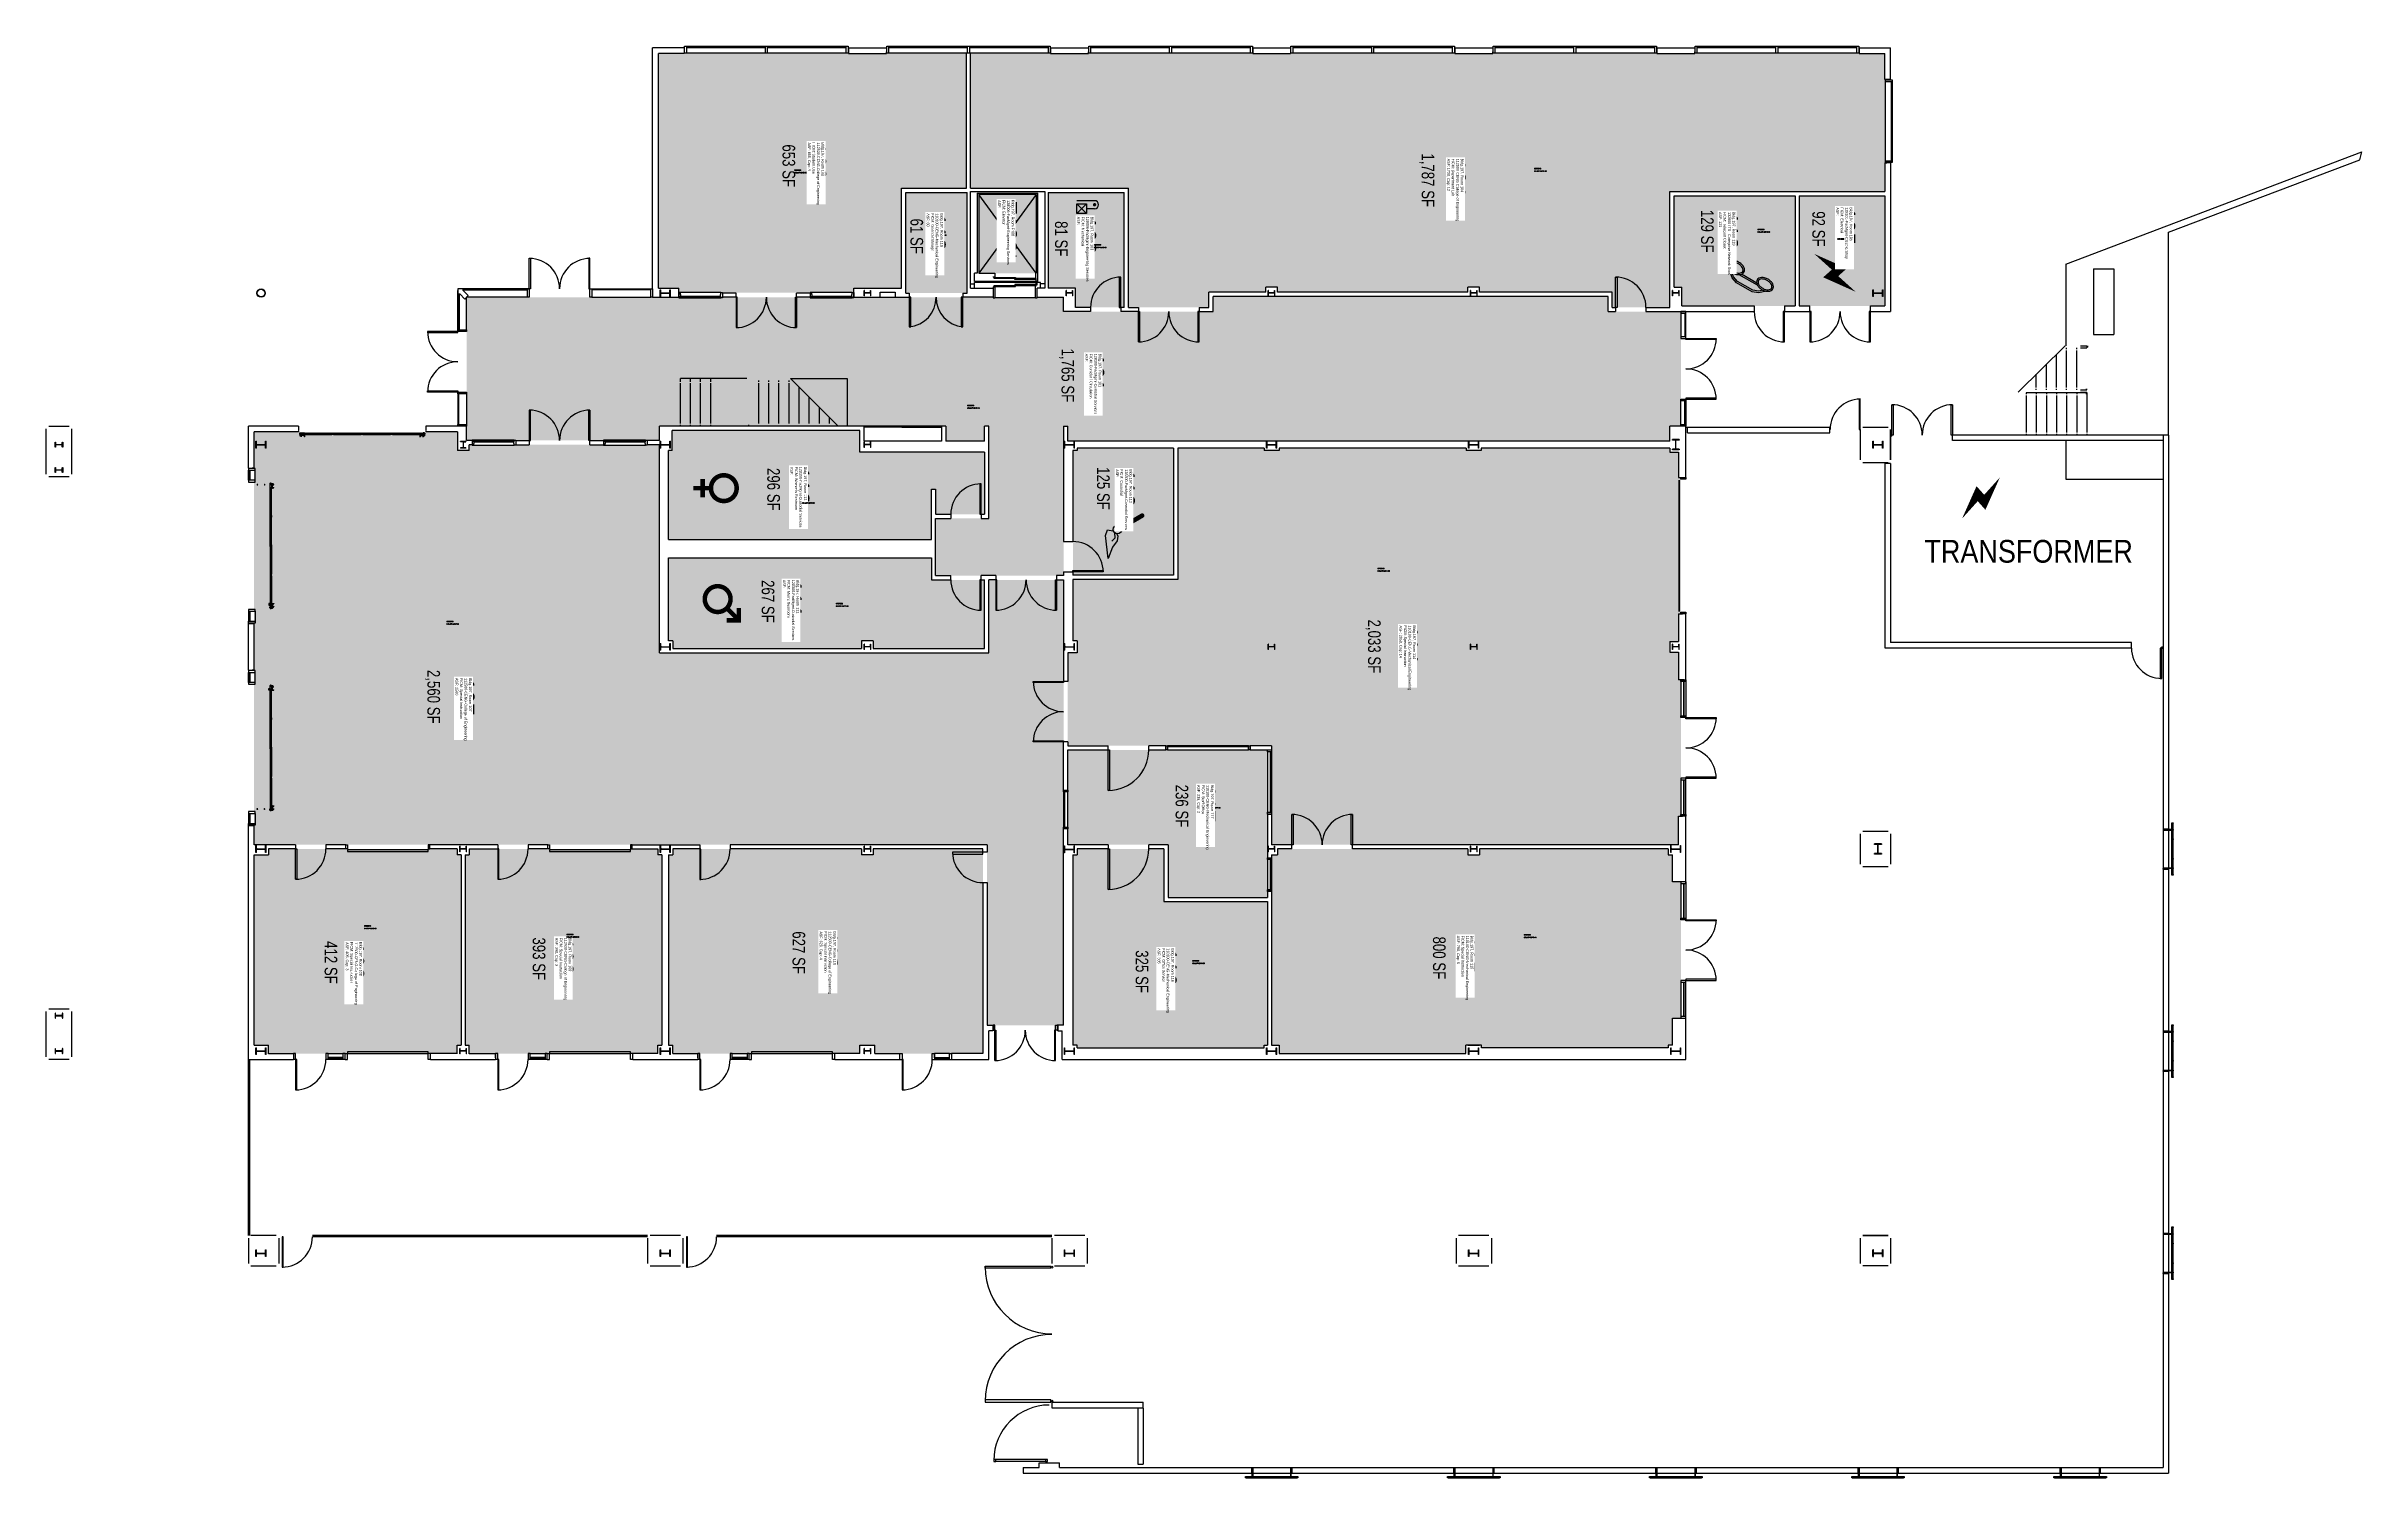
# Model space of a CAD drawing. Header units: inches. Extents: x -1455 to 1294, y -986 to 713.
import ezdxf
from ezdxf.enums import TextEntityAlignment as Align

# ---------------------------------------------------------------- set-up
doc = ezdxf.new("R2010")
doc.units = ezdxf.units.IN
doc.header["$LTSCALE"] = 10
doc.header["$MEASUREMENT"] = 0
doc.layers.get('0').update_dxf_attribs({"linetype": 'CONTINUOUS'})
for name, color, linetype in [('A-DOOR', 2, 'CONTINUOUS'), ('A-FLOR', 3, 'CONTINUOUS'), ('A-GLAZ', 1, 'CONTINUOUS'), ('A-GLAZ-SILL', 2, 'CONTINUOUS'), ('A-IDEN-CNUM', 7, 'CONTINUOUS'), ('A-IDEN-ICON', 4, 'CONTINUOUS'), ('A-IDEN-RNUM', 7, 'CONTINUOUS'), ('A-IDEN-SNUM', 4, 'CONTINUOUS'), ('A-IDEN-TEXT', 4, 'CONTINUOUS'), ('A-IDEN-VNUM', 4, 'CONTINUOUS'), ('A-SITE', 3, 'CONTINUOUS'), ('A-WALL', 5, 'CONTINUOUS'), ('AREA-TEXT', 3, 'CONTINUOUS'), ('Rooms-Category-Color', 7, 'CONTINUOUS'), ('Rooms-College-Color', 7, 'CONTINUOUS'), ('Rooms-Department-Color', 7, 'CONTINUOUS'), ('Rooms-Division-Color', 7, 'CONTINUOUS'), ('Rooms-Information', 7, 'CONTINUOUS')]:
    doc.layers.add(name, color=color, linetype=linetype)
doc.styles.add('AREA', font='arial.ttf', dxfattribs={"width": 0.75, "height": 24})
doc.styles.add('ROOMSNUMBER', font='TXT.SHX', dxfattribs={"height": 1})
doc.styles.add('ROOMVNUMBER', font='arial.ttf', dxfattribs={"width": 0.85, "height": 30})
doc.styles.add('TEXT', font='arial.ttf', dxfattribs={"width": 0.85, "height": 30})

# ---------------------------------------------------------------- blocks, each defined once
blk = doc.blocks.new('CPELECT')
blk.add_lwpolyline([(0.0623, 0.0629, 0, 0.03, 0), (0.0105, -0.0168, 0.03, 0.03, 0), (-0.0105, 0.0068, 0.03, 0, 0), (-0.0623, -0.0729, 0.03, 0, 0)], format="xyseb")
blk = doc.blocks.new('W12x45')
for p, q in [((-4.0225, 5.455), (-4.0225, 6.03)), ((-4.0225, 6.03), (4.0225, 6.03)), ((-4.0225, 5.455), (-0.7675, 5.455)), ((-0.1675, 4.855), (-0.1675, -4.855)), ((0.1675, 4.855), (0.1675, -4.855)), ((0.7675, 5.455), (4.0225, 5.455)), ((4.0225, 6.03), (4.0225, 5.455)), ((-4.0225, -6.03), (-4.0225, -5.455)), ((-4.0225, -5.455), (-0.7675, -5.455)), ((-4.0225, -6.03), (4.0225, -6.03)), ((0.7675, -5.455), (4.0225, -5.455)), ((4.0225, -5.455), (4.0225, -6.03))]:
    blk.add_line(p, q)
for centre, start, end in [((-0.7675, 4.855), 0, 90), ((0.7675, 4.855), 90, 180), ((-0.7675, -4.855), 270, 0), ((0.7675, -4.855), 180, 270)]:
    blk.add_arc(centre, 0.6, start, end)
blk = doc.blocks.new('W8x24')
for p, q in [((-3.2475, 3.565), (-3.2475, 3.965)), ((-3.2475, 3.965), (3.2475, 3.965)), ((-3.2475, 3.565), (-0.5225, 3.565)), ((-0.1225, -3.165), (-0.1225, 3.165)), ((0.1225, -3.165), (0.1225, 3.165)), ((0.5225, 3.565), (3.2475, 3.565)), ((3.2475, 3.565), (3.2475, 3.965)), ((-3.2475, -3.965), (-3.2475, -3.565)), ((-0.5225, -3.565), (-3.2475, -3.565)), ((-3.2475, -3.965), (3.2475, -3.965)), ((0.5225, -3.565), (3.2475, -3.565)), ((3.2475, -3.565), (3.2475, -3.965))]:
    blk.add_line(p, q)
for centre, start, end in [((-0.5225, 3.165), 0, 90), ((0.5225, 3.165), 90, 180), ((-0.5225, -3.165), 270, 0), ((0.5225, -3.165), 180, 270)]:
    blk.add_arc(centre, 0.4, start, end)
blk = doc.blocks.new('CPWOMEN')
at = {"const_width": 0.015}
blk.add_lwpolyline([(-0.0375, 0, 1), (0.0475, 0, 1)], format="xyb", close=True, dxfattribs=at)
for points in [[(-0.025, -0.07), (0.035, -0.07)], [(0.005, -0.04), (0.005, -0.1)]]:
    blk.add_lwpolyline(points, dxfattribs=at)
blk = doc.blocks.new('CPMEN')
at = {"const_width": 0.015}
blk.add_lwpolyline([(-0.0575, -0.02, 1), (0.0275, -0.02, 1)], format="xyb", close=True, dxfattribs=at)
for points in [[(0.055, 0.01), (0.055, 0.05), (0.015, 0.05)], [(0.0151, 0.0101), (0.055, 0.05)]]:
    blk.add_lwpolyline(points, dxfattribs=at)
blk = doc.blocks.new('CPCUST')
for p, q in [((0.0171, -0.0639), (0.02, -0.0466)), ((0.0358, -0.0705), (0.0171, -0.0639)), ((0.0262, -0.0408), (0.0446, -0.0406)), ((0.0297, -0.0341), (0.0376, -0.0302)), ((0.1117, -0.0625), (0.0358, -0.0705)), ((0.0376, -0.0302), (0.0533, -0.0324)), ((0.0446, -0.0406), (0.0543, -0.0505)), ((0.0533, -0.0324), (0.0745, -0.0479)), ((0.0745, -0.0479), (0.1117, -0.0625))]:
    blk.add_line(p, q)
at = {"const_width": 0.015}
blk.add_lwpolyline([(-0.03, 0.05), (0.01, -0.0193)], dxfattribs=at)
at = {"const_width": 0.0075}
blk.add_lwpolyline([(-0.0332, 0.0481, 1), (-0.0268, 0.0519, 1)], format="xyb", close=True, dxfattribs=at)
blk.add_circle((0.0158, -0.0313), 0.0141)
blk = doc.blocks.new('CPPHONE')
for p, q in [((0.0096, 0.0252), (-0.0196, -0.0252)), ((0.0169, 0.0279), (-0.0182, -0.0329))]:
    blk.add_line(p, q)
for points in [[(0.0288, 0.0786, 0.139889), (0.0216, 0.0804, 0.107118), (0.0122, 0.0781, 0.079812), (0.0039, 0.0722, 0.067459), (-0.0035, 0.0626, 0.067459), (-0.008, 0.0515, 0.079812), (-0.009, 0.0413, 0.107118), (-0.0064, 0.032, 0.139889), (-0.0012, 0.0267, 0.139889), (0.0061, 0.0248, 0.107118), (0.0155, 0.0272, 0.079812), (0.0238, 0.0331, 0.067459), (0.0312, 0.0426, 0.067459), (0.0357, 0.0538, 0.079812), (0.0367, 0.0639, 0.107118), (0.034, 0.0732, 0.139889)], [(0.0263, 0.0743, 0.139889), (0.0218, 0.0754, 0.107118), (0.0144, 0.0736, 0.079812), (0.0074, 0.0686, 0.067459), (0.0008, 0.0601, 0.067459), (-0.0032, 0.0502, 0.079812), (-0.004, 0.0417, 0.107118), (-0.0019, 0.0344, 0.139889), (0.0013, 0.031, 0.139889), (0.0059, 0.0298, 0.107118), (0.0133, 0.0317, 0.079812), (0.0203, 0.0367, 0.067459), (0.0268, 0.0451, 0.067459), (0.0309, 0.055, 0.079812), (0.0317, 0.0636, 0.107118), (0.0296, 0.0709, 0.139889)], [(-0.0262, -0.0167, 0.139889), (-0.0334, -0.0148, 0.107118), (-0.0428, -0.0172, 0.079812), (-0.0511, -0.0231, 0.067459), (-0.0585, -0.0326, 0.067459), (-0.063, -0.0438, 0.079812), (-0.064, -0.0539, 0.107118), (-0.0614, -0.0632, 0.139889), (-0.0562, -0.0686, 0.139889), (-0.0489, -0.0704, 0.107118), (-0.0395, -0.0681, 0.079812), (-0.0312, -0.0622, 0.067459), (-0.0238, -0.0526, 0.067459), (-0.0193, -0.0415, 0.079812), (-0.0183, -0.0313, 0.107118), (-0.021, -0.022, 0.139889)], [(-0.0287, -0.021, 0.139889), (-0.0332, -0.0198, 0.107118), (-0.0406, -0.0217, 0.079812), (-0.0476, -0.0267, 0.067459), (-0.0542, -0.0351, 0.067459), (-0.0582, -0.045, 0.079812), (-0.059, -0.0536, 0.107118), (-0.0569, -0.0609, 0.139889), (-0.0537, -0.0643, 0.139889), (-0.0491, -0.0654, 0.107118), (-0.0417, -0.0636, 0.079812), (-0.0347, -0.0586, 0.067459), (-0.0282, -0.0501, 0.067459), (-0.0241, -0.0402, 0.079812), (-0.0233, -0.0317, 0.107118), (-0.0254, -0.0244, 0.139889)]]:
    blk.add_lwpolyline(points, format="xyb", close=True)
for points in [[(0.0364, 0.0572), (0.0417, 0.0308), (0.0382, 0.0108), (0.0082, -0.0411), (-0.0083, -0.0558), (-0.0338, -0.0645)], [(0.0334, 0.047), (0.0366, 0.0307), (0.0334, 0.0126), (0.0043, -0.0379), (-0.0109, -0.0514), (-0.0265, -0.0567)]]:
    blk.add_lwpolyline(points)
blk = doc.blocks.new('CPELEV')
for p, q in [((-0.035, 0.03), (-0.035, -0.08)), ((0.015, 0.03), (0.015, -0.02)), ((0.045, -0.08), (-0.015, -0.02)), ((-0.015, -0.08), (0.045, -0.02)), ((-0.015, -0.02), (0.045, -0.02)), ((-0.015, -0.08), (-0.015, -0.02)), ((0.045, -0.08), (-0.015, -0.08)), ((0.045, -0.02), (0.045, -0.08))]:
    blk.add_line(p, q)
at = {"const_width": 0.0106}
blk.add_lwpolyline([(-0.015, 0.03, 1), (-0.005, 0.03, 1)], format="xyb", close=True, dxfattribs=at)
blk.add_arc((-0.01, 0.03), 0.025, 0, 180)

msp = doc.modelspace()

# ---------------------------------------------------------------- hatches: boundary and pattern name
at = {"layer": 'Rooms-Category-Color', "true_color": 0xfbafa2}
msp.add_hatch(color=21, dxfattribs=at).paths.add_polyline_path([(-728.2, 704.3), (-697.5, 704.3), (-697.5, 705), (-502.5, 705), (-502.5, 704.3), (-457.5, 704.3), (-457.5, 705), (-362.5, 705), (-362.5, 704.3), (-362.5, 544.5), (-439.5, 544.5), (-439.5, 426), (-496, 426), (-496, 420.5), (-704, 420.5), (-704, 426), (-728.2, 426)])
at = {"layer": 'Rooms-Category-Color', "true_color": 0xe3f498}
for points in [[(-357.5, 705), (-262.5, 705), (-262.5, 704.3), (-217.5, 704.3), (-217.5, 705), (-22.5, 705), (-22.5, 704.3), (22.5, 704.3), (22.5, 705), (217.5, 705), (217.5, 704.3), (262.5, 704.3), (262.5, 705), (457.5, 705), (457.5, 704.3), (502.5, 704.3), (502.5, 705), (697.5, 705), (697.5, 704.3), (728.2, 704.3), (728.2, 673.5), (729, 673.5), (729, 574.5), (728.2, 574.5), (728.2, 540.5), (473, 540.5), (473, 403), (404.5, 403), (404.5, 421), (247, 421), (247, 427), (233, 427), (233, 421), (7, 421), (7, 427), (-7, 427), (-7, 421), (-74.5, 421), (-74.5, 403), (-170, 403), (-170, 544.5), (-357.5, 544.5)], [(-1208.3, 255.2), (-966.9, 255.2), (-966.9, 233), (-953, 233), (-953, 240), (-949.5, 240), (-949.5, 239.5), (-897.5, 239.5), (-897.5, 240), (-793.5, 240), (-793.5, 239.5), (-741.5, 239.5), (-741.5, 240), (-727, 240), (-727, -7), (-336, -7), (-336, 79.5), (-247, 79.5), (-247, -449.3), (-337.8, -449.3), (-337.8, -235), (-1208.3, -235)], [(-111.5, 236), (-9, 236), (-9, 233), (9, 233), (9, 236), (231, 236), (231, 233), (249, 233), (249, 236), (473, 236), (473, 231), (483, 231), (483, 201), (486, 201), (486, 39), (483, 39), (483, 6.4), (473, 6.4), (473, -6.4), (483, -6.4), (483, -39), (486, -39), (486, -201), (483, -201), (483, -235), (0, -235), (0, -117.5), (-242, -117.5), (-242, -7), (-231, -7), (-231, 7), (-236, 7), (-236, 80), (-111.5, 80)], [(-1208.3, -247), (-1191, -247), (-1191, -240), (-967, -240), (-967, -247), (-962.5, -247), (-962.5, -473), (-967, -473), (-967, -483.1), (-1191, -483.1), (-1191, -473), (-1208.3, -473)], [(-957.5, -247), (-953, -247), (-953, -240), (-729, -240), (-729, -247), (-724, -247), (-724, -473), (-729, -473), (-729, -483), (-953, -483), (-953, -473), (-957.5, -473)], [(-716, -247), (-711, -247), (-711, -240), (-487, -240), (-487, -247), (-473, -247), (-473, -240), (-342.8, -240), (-342.8, -483), (-471, -483), (-471, -473), (-489, -473), (-489, -483), (-711, -483), (-711, -473), (-716, -473)], [(0, -247), (7, -247), (7, -240), (233, -240), (233, -247), (247, -247), (247, -240), (471, -240), (471, -247), (476, -247), (476, -279), (486, -279), (486, -441), (476, -441), (476, -473), (471, -473), (471, -476), (249.4, -476), (249.4, -473), (230.6, -473), (230.6, -483), (9, -483), (9, -473), (0, -473)]]:
    msp.add_hatch(color=61, dxfattribs=at).paths.add_polyline_path(points)
at = {"layer": 'Rooms-Category-Color', "true_color": 0xe3c5e1}
msp.add_hatch(color=254, dxfattribs=at).paths.add_polyline_path([(-434.5, 539.5), (-361.5, 539.5), (-361.5, 420), (-434.5, 420)])
at = {"layer": 'Rooms-Category-Color', "true_color": 0xadadad}
for points in [[(-347.5, 537.1), (-279.5, 537.1), (-279.5, 443.6), (-347.5, 443.6)], [(-265.5, 539.5), (-175, 539.5), (-175, 403), (-233, 403), (-233, 426), (-265.5, 426)], [(478, 535.5), (621.5, 535.5), (621.5, 404.8), (487, 404.8), (487, 427), (478, 427)], [(626.5, 535.5), (728.2, 535.5), (728.2, 404.8), (626.5, 404.8)], [(-956, 415), (-704, 415), (-704, 414.5), (-652, 414.5), (-652, 415), (-548, 415), (-548, 414.5), (-496, 414.5), (-496, 415), (-330.5, 415), (-330.5, 414.3), (-278.6, 414.3), (-278.5, 415), (-247, 415), (-247, 398), (-69.5, 398), (-69.5, 416), (399.5, 416), (399.5, 398), (486, 398), (486, 262), (473, 262), (473, 244), (-242, 244), (-242, 262), (-247, 262), (-247, 84.5), (-399, 84.5), (-399, 152.5), (-336, 152.5), (-336, 262), (-341, 262), (-341, 244), (-387, 244), (-387, 262), (-727, 262), (-727, 245), (-741.5, 245), (-741.5, 245.5), (-793.5, 245.5), (-793.5, 245), (-897.5, 245), (-897.5, 245.5), (-949.5, 245.5), (-949.5, 245), (-956, 245)], [(-712, 257), (-489, 257), (-489, 231), (-341, 231), (-341, 157.5), (-399, 157.5), (-399, 187), (-404, 187), (-404, 127.5), (-716, 127.5), (-716, 233), (-712, 233)], [(-236, 233), (-231, 233), (-231, 236), (-116.5, 236), (-116.5, 85), (-236, 85)], [(-716, 105.5), (-404, 105.5), (-404, 79.5), (-341, 79.5), (-341, -2), (-473, -2), (-473, 7), (-487, 7), (-487, -2), (-711, -2), (-711, 7), (-716, 7)]]:
    msp.add_hatch(color=253, dxfattribs=at).paths.add_polyline_path(points)
at = {"layer": 'Rooms-Category-Color', "true_color": 0xfa9ba3}
for points in [[(-242, -122.5), (-5, -122.5), (-5, -297.5), (-123, -297.5), (-123, -235), (-242, -235)], [(-236, -247), (-231, -247), (-231, -240), (-128, -240), (-128, -302.5), (-5, -302.5), (-5, -473), (-9, -473), (-9, -476), (-231, -476), (-231, -473), (-236, -473)]]:
    msp.add_hatch(color=241, dxfattribs=at).paths.add_polyline_path(points)
at = {"layer": 'Rooms-College-Color', "true_color": 0x99d7b2}
for points in [[(-728.2, 704.3), (-697.5, 704.3), (-697.5, 705), (-502.5, 705), (-502.5, 704.3), (-457.5, 704.3), (-457.5, 705), (-362.5, 705), (-362.5, 704.3), (-362.5, 544.5), (-439.5, 544.5), (-439.5, 426), (-496, 426), (-496, 420.5), (-704, 420.5), (-704, 426), (-728.2, 426)], [(-357.5, 705), (-262.5, 705), (-262.5, 704.3), (-217.5, 704.3), (-217.5, 705), (-22.5, 705), (-22.5, 704.3), (22.5, 704.3), (22.5, 705), (217.5, 705), (217.5, 704.3), (262.5, 704.3), (262.5, 705), (457.5, 705), (457.5, 704.3), (502.5, 704.3), (502.5, 705), (697.5, 705), (697.5, 704.3), (728.2, 704.3), (728.2, 673.5), (729, 673.5), (729, 574.5), (728.2, 574.5), (728.2, 540.5), (473, 540.5), (473, 403), (404.5, 403), (404.5, 421), (247, 421), (247, 427), (233, 427), (233, 421), (7, 421), (7, 427), (-7, 427), (-7, 421), (-74.5, 421), (-74.5, 403), (-170, 403), (-170, 544.5), (-357.5, 544.5)], [(-434.5, 539.5), (-361.5, 539.5), (-361.5, 420), (-434.5, 420)], [(478, 535.5), (621.5, 535.5), (621.5, 404.8), (487, 404.8), (487, 427), (478, 427)], [(-1208.3, 255.2), (-966.9, 255.2), (-966.9, 233), (-953, 233), (-953, 240), (-949.5, 240), (-949.5, 239.5), (-897.5, 239.5), (-897.5, 240), (-793.5, 240), (-793.5, 239.5), (-741.5, 239.5), (-741.5, 240), (-727, 240), (-727, -7), (-336, -7), (-336, 79.5), (-247, 79.5), (-247, -449.3), (-337.8, -449.3), (-337.8, -235), (-1208.3, -235)], [(-111.5, 236), (-9, 236), (-9, 233), (9, 233), (9, 236), (231, 236), (231, 233), (249, 233), (249, 236), (473, 236), (473, 231), (483, 231), (483, 201), (486, 201), (486, 39), (483, 39), (483, 6.4), (473, 6.4), (473, -6.4), (483, -6.4), (483, -39), (486, -39), (486, -201), (483, -201), (483, -235), (0, -235), (0, -117.5), (-242, -117.5), (-242, -7), (-231, -7), (-231, 7), (-236, 7), (-236, 80), (-111.5, 80)], [(-242, -122.5), (-5, -122.5), (-5, -297.5), (-123, -297.5), (-123, -235), (-242, -235)], [(-1208.3, -247), (-1191, -247), (-1191, -240), (-967, -240), (-967, -247), (-962.5, -247), (-962.5, -473), (-967, -473), (-967, -483.1), (-1191, -483.1), (-1191, -473), (-1208.3, -473)], [(-957.5, -247), (-953, -247), (-953, -240), (-729, -240), (-729, -247), (-724, -247), (-724, -473), (-729, -473), (-729, -483), (-953, -483), (-953, -473), (-957.5, -473)], [(-716, -247), (-711, -247), (-711, -240), (-487, -240), (-487, -247), (-473, -247), (-473, -240), (-342.8, -240), (-342.8, -483), (-471, -483), (-471, -473), (-489, -473), (-489, -483), (-711, -483), (-711, -473), (-716, -473)], [(-236, -247), (-231, -247), (-231, -240), (-128, -240), (-128, -302.5), (-5, -302.5), (-5, -473), (-9, -473), (-9, -476), (-231, -476), (-231, -473), (-236, -473)], [(0, -247), (7, -247), (7, -240), (233, -240), (233, -247), (247, -247), (247, -240), (471, -240), (471, -247), (476, -247), (476, -279), (486, -279), (486, -441), (476, -441), (476, -473), (471, -473), (471, -476), (249.4, -476), (249.4, -473), (230.6, -473), (230.6, -483), (9, -483), (9, -473), (0, -473)]]:
    msp.add_hatch(color=253, dxfattribs=at).paths.add_polyline_path(points)
at = {"layer": 'Rooms-College-Color', "true_color": 0xadadad}
for points in [[(-347.5, 537.1), (-279.5, 537.1), (-279.5, 443.6), (-347.5, 443.6)], [(-265.5, 539.5), (-175, 539.5), (-175, 403), (-233, 403), (-233, 426), (-265.5, 426)], [(626.5, 535.5), (728.2, 535.5), (728.2, 404.8), (626.5, 404.8)], [(-956, 415), (-704, 415), (-704, 414.5), (-652, 414.5), (-652, 415), (-548, 415), (-548, 414.5), (-496, 414.5), (-496, 415), (-330.5, 415), (-330.5, 414.3), (-278.6, 414.3), (-278.5, 415), (-247, 415), (-247, 398), (-69.5, 398), (-69.5, 416), (399.5, 416), (399.5, 398), (486, 398), (486, 262), (473, 262), (473, 244), (-242, 244), (-242, 262), (-247, 262), (-247, 84.5), (-399, 84.5), (-399, 152.5), (-336, 152.5), (-336, 262), (-341, 262), (-341, 244), (-387, 244), (-387, 262), (-727, 262), (-727, 245), (-741.5, 245), (-741.5, 245.5), (-793.5, 245.5), (-793.5, 245), (-897.5, 245), (-897.5, 245.5), (-949.5, 245.5), (-949.5, 245), (-956, 245)], [(-712, 257), (-489, 257), (-489, 231), (-341, 231), (-341, 157.5), (-399, 157.5), (-399, 187), (-404, 187), (-404, 127.5), (-716, 127.5), (-716, 233), (-712, 233)], [(-236, 233), (-231, 233), (-231, 236), (-116.5, 236), (-116.5, 85), (-236, 85)], [(-716, 105.5), (-404, 105.5), (-404, 79.5), (-341, 79.5), (-341, -2), (-473, -2), (-473, 7), (-487, 7), (-487, -2), (-711, -2), (-711, 7), (-716, 7)]]:
    msp.add_hatch(color=253, dxfattribs=at).paths.add_polyline_path(points)
at = {"layer": 'Rooms-Department-Color', "true_color": 0x99d7b2}
for points in [[(-728.2, 704.3), (-697.5, 704.3), (-697.5, 705), (-502.5, 705), (-502.5, 704.3), (-457.5, 704.3), (-457.5, 705), (-362.5, 705), (-362.5, 704.3), (-362.5, 544.5), (-439.5, 544.5), (-439.5, 426), (-496, 426), (-496, 420.5), (-704, 420.5), (-704, 426), (-728.2, 426)], [(-357.5, 705), (-262.5, 705), (-262.5, 704.3), (-217.5, 704.3), (-217.5, 705), (-22.5, 705), (-22.5, 704.3), (22.5, 704.3), (22.5, 705), (217.5, 705), (217.5, 704.3), (262.5, 704.3), (262.5, 705), (457.5, 705), (457.5, 704.3), (502.5, 704.3), (502.5, 705), (697.5, 705), (697.5, 704.3), (728.2, 704.3), (728.2, 673.5), (729, 673.5), (729, 574.5), (728.2, 574.5), (728.2, 540.5), (473, 540.5), (473, 403), (404.5, 403), (404.5, 421), (247, 421), (247, 427), (233, 427), (233, 421), (7, 421), (7, 427), (-7, 427), (-7, 421), (-74.5, 421), (-74.5, 403), (-170, 403), (-170, 544.5), (-357.5, 544.5)], [(-434.5, 539.5), (-361.5, 539.5), (-361.5, 420), (-434.5, 420)], [(-1208.3, 255.2), (-966.9, 255.2), (-966.9, 233), (-953, 233), (-953, 240), (-949.5, 240), (-949.5, 239.5), (-897.5, 239.5), (-897.5, 240), (-793.5, 240), (-793.5, 239.5), (-741.5, 239.5), (-741.5, 240), (-727, 240), (-727, -7), (-336, -7), (-336, 79.5), (-247, 79.5), (-247, -449.3), (-337.8, -449.3), (-337.8, -235), (-1208.3, -235)], [(-111.5, 236), (-9, 236), (-9, 233), (9, 233), (9, 236), (231, 236), (231, 233), (249, 233), (249, 236), (473, 236), (473, 231), (483, 231), (483, 201), (486, 201), (486, 39), (483, 39), (483, 6.4), (473, 6.4), (473, -6.4), (483, -6.4), (483, -39), (486, -39), (486, -201), (483, -201), (483, -235), (0, -235), (0, -117.5), (-242, -117.5), (-242, -7), (-231, -7), (-231, 7), (-236, 7), (-236, 80), (-111.5, 80)], [(-242, -122.5), (-5, -122.5), (-5, -297.5), (-123, -297.5), (-123, -235), (-242, -235)], [(-1208.3, -247), (-1191, -247), (-1191, -240), (-967, -240), (-967, -247), (-962.5, -247), (-962.5, -473), (-967, -473), (-967, -483.1), (-1191, -483.1), (-1191, -473), (-1208.3, -473)], [(-957.5, -247), (-953, -247), (-953, -240), (-729, -240), (-729, -247), (-724, -247), (-724, -473), (-729, -473), (-729, -483), (-953, -483), (-953, -473), (-957.5, -473)], [(-716, -247), (-711, -247), (-711, -240), (-487, -240), (-487, -247), (-473, -247), (-473, -240), (-342.8, -240), (-342.8, -483), (-471, -483), (-471, -473), (-489, -473), (-489, -483), (-711, -483), (-711, -473), (-716, -473)], [(-236, -247), (-231, -247), (-231, -240), (-128, -240), (-128, -302.5), (-5, -302.5), (-5, -473), (-9, -473), (-9, -476), (-231, -476), (-231, -473), (-236, -473)], [(0, -247), (7, -247), (7, -240), (233, -240), (233, -247), (247, -247), (247, -240), (471, -240), (471, -247), (476, -247), (476, -279), (486, -279), (486, -441), (476, -441), (476, -473), (471, -473), (471, -476), (249.4, -476), (249.4, -473), (230.6, -473), (230.6, -483), (9, -483), (9, -473), (0, -473)]]:
    msp.add_hatch(color=253, dxfattribs=at).paths.add_polyline_path(points)
at = {"layer": 'Rooms-Department-Color', "true_color": 0xacacac}
for points in [[(-347.5, 537.1), (-279.5, 537.1), (-279.5, 443.6), (-347.5, 443.6)], [(-265.5, 539.5), (-175, 539.5), (-175, 403), (-233, 403), (-233, 426), (-265.5, 426)], [(478, 535.5), (621.5, 535.5), (621.5, 404.8), (487, 404.8), (487, 427), (478, 427)], [(626.5, 535.5), (728.2, 535.5), (728.2, 404.8), (626.5, 404.8)], [(-956, 415), (-704, 415), (-704, 414.5), (-652, 414.5), (-652, 415), (-548, 415), (-548, 414.5), (-496, 414.5), (-496, 415), (-330.5, 415), (-330.5, 414.3), (-278.6, 414.3), (-278.5, 415), (-247, 415), (-247, 398), (-69.5, 398), (-69.5, 416), (399.5, 416), (399.5, 398), (486, 398), (486, 262), (473, 262), (473, 244), (-242, 244), (-242, 262), (-247, 262), (-247, 84.5), (-399, 84.5), (-399, 152.5), (-336, 152.5), (-336, 262), (-341, 262), (-341, 244), (-387, 244), (-387, 262), (-727, 262), (-727, 245), (-741.5, 245), (-741.5, 245.5), (-793.5, 245.5), (-793.5, 245), (-897.5, 245), (-897.5, 245.5), (-949.5, 245.5), (-949.5, 245), (-956, 245)], [(-712, 257), (-489, 257), (-489, 231), (-341, 231), (-341, 157.5), (-399, 157.5), (-399, 187), (-404, 187), (-404, 127.5), (-716, 127.5), (-716, 233), (-712, 233)], [(-236, 233), (-231, 233), (-231, 236), (-116.5, 236), (-116.5, 85), (-236, 85)], [(-716, 105.5), (-404, 105.5), (-404, 79.5), (-341, 79.5), (-341, -2), (-473, -2), (-473, 7), (-487, 7), (-487, -2), (-711, -2), (-711, 7), (-716, 7)]]:
    msp.add_hatch(color=253, dxfattribs=at).paths.add_polyline_path(points)
at = {"layer": 'Rooms-Division-Color', "true_color": 0x99d7b2}
for points in [[(-728.2, 704.3), (-697.5, 704.3), (-697.5, 705), (-502.5, 705), (-502.5, 704.3), (-457.5, 704.3), (-457.5, 705), (-362.5, 705), (-362.5, 704.3), (-362.5, 544.5), (-439.5, 544.5), (-439.5, 426), (-496, 426), (-496, 420.5), (-704, 420.5), (-704, 426), (-728.2, 426)], [(-357.5, 705), (-262.5, 705), (-262.5, 704.3), (-217.5, 704.3), (-217.5, 705), (-22.5, 705), (-22.5, 704.3), (22.5, 704.3), (22.5, 705), (217.5, 705), (217.5, 704.3), (262.5, 704.3), (262.5, 705), (457.5, 705), (457.5, 704.3), (502.5, 704.3), (502.5, 705), (697.5, 705), (697.5, 704.3), (728.2, 704.3), (728.2, 673.5), (729, 673.5), (729, 574.5), (728.2, 574.5), (728.2, 540.5), (473, 540.5), (473, 403), (404.5, 403), (404.5, 421), (247, 421), (247, 427), (233, 427), (233, 421), (7, 421), (7, 427), (-7, 427), (-7, 421), (-74.5, 421), (-74.5, 403), (-170, 403), (-170, 544.5), (-357.5, 544.5)], [(-434.5, 539.5), (-361.5, 539.5), (-361.5, 420), (-434.5, 420)], [(-1208.3, 255.2), (-966.9, 255.2), (-966.9, 233), (-953, 233), (-953, 240), (-949.5, 240), (-949.5, 239.5), (-897.5, 239.5), (-897.5, 240), (-793.5, 240), (-793.5, 239.5), (-741.5, 239.5), (-741.5, 240), (-727, 240), (-727, -7), (-336, -7), (-336, 79.5), (-247, 79.5), (-247, -449.3), (-337.8, -449.3), (-337.8, -235), (-1208.3, -235)], [(-111.5, 236), (-9, 236), (-9, 233), (9, 233), (9, 236), (231, 236), (231, 233), (249, 233), (249, 236), (473, 236), (473, 231), (483, 231), (483, 201), (486, 201), (486, 39), (483, 39), (483, 6.4), (473, 6.4), (473, -6.4), (483, -6.4), (483, -39), (486, -39), (486, -201), (483, -201), (483, -235), (0, -235), (0, -117.5), (-242, -117.5), (-242, -7), (-231, -7), (-231, 7), (-236, 7), (-236, 80), (-111.5, 80)], [(-242, -122.5), (-5, -122.5), (-5, -297.5), (-123, -297.5), (-123, -235), (-242, -235)], [(-1208.3, -247), (-1191, -247), (-1191, -240), (-967, -240), (-967, -247), (-962.5, -247), (-962.5, -473), (-967, -473), (-967, -483.1), (-1191, -483.1), (-1191, -473), (-1208.3, -473)], [(-957.5, -247), (-953, -247), (-953, -240), (-729, -240), (-729, -247), (-724, -247), (-724, -473), (-729, -473), (-729, -483), (-953, -483), (-953, -473), (-957.5, -473)], [(-716, -247), (-711, -247), (-711, -240), (-487, -240), (-487, -247), (-473, -247), (-473, -240), (-342.8, -240), (-342.8, -483), (-471, -483), (-471, -473), (-489, -473), (-489, -483), (-711, -483), (-711, -473), (-716, -473)], [(-236, -247), (-231, -247), (-231, -240), (-128, -240), (-128, -302.5), (-5, -302.5), (-5, -473), (-9, -473), (-9, -476), (-231, -476), (-231, -473), (-236, -473)], [(0, -247), (7, -247), (7, -240), (233, -240), (233, -247), (247, -247), (247, -240), (471, -240), (471, -247), (476, -247), (476, -279), (486, -279), (486, -441), (476, -441), (476, -473), (471, -473), (471, -476), (249.4, -476), (249.4, -473), (230.6, -473), (230.6, -483), (9, -483), (9, -473), (0, -473)]]:
    msp.add_hatch(color=253, dxfattribs=at).paths.add_polyline_path(points)
at = {"layer": 'Rooms-Division-Color', "true_color": 0xadadad}
for points in [[(-347.5, 537.1), (-279.5, 537.1), (-279.5, 443.6), (-347.5, 443.6)], [(-265.5, 539.5), (-175, 539.5), (-175, 403), (-233, 403), (-233, 426), (-265.5, 426)], [(478, 535.5), (621.5, 535.5), (621.5, 404.8), (487, 404.8), (487, 427), (478, 427)], [(626.5, 535.5), (728.2, 535.5), (728.2, 404.8), (626.5, 404.8)], [(-956, 415), (-704, 415), (-704, 414.5), (-652, 414.5), (-652, 415), (-548, 415), (-548, 414.5), (-496, 414.5), (-496, 415), (-330.5, 415), (-330.5, 414.3), (-278.6, 414.3), (-278.5, 415), (-247, 415), (-247, 398), (-69.5, 398), (-69.5, 416), (399.5, 416), (399.5, 398), (486, 398), (486, 262), (473, 262), (473, 244), (-242, 244), (-242, 262), (-247, 262), (-247, 84.5), (-399, 84.5), (-399, 152.5), (-336, 152.5), (-336, 262), (-341, 262), (-341, 244), (-387, 244), (-387, 262), (-727, 262), (-727, 245), (-741.5, 245), (-741.5, 245.5), (-793.5, 245.5), (-793.5, 245), (-897.5, 245), (-897.5, 245.5), (-949.5, 245.5), (-949.5, 245), (-956, 245)], [(-712, 257), (-489, 257), (-489, 231), (-341, 231), (-341, 157.5), (-399, 157.5), (-399, 187), (-404, 187), (-404, 127.5), (-716, 127.5), (-716, 233), (-712, 233)], [(-236, 233), (-231, 233), (-231, 236), (-116.5, 236), (-116.5, 85), (-236, 85)], [(-716, 105.5), (-404, 105.5), (-404, 79.5), (-341, 79.5), (-341, -2), (-473, -2), (-473, 7), (-487, 7), (-487, -2), (-711, -2), (-711, 7), (-716, 7)]]:
    msp.add_hatch(color=253, dxfattribs=at).paths.add_polyline_path(points)

# ---------------------------------------------------------------- linework, layer by layer
at = {"layer": 'A-DOOR'}
for p, q in [((-1154.5, 253.3), (-1154.5, 252.4)), ((-1154.5, 252.4), (-1154.1, 252)), ((-1154.2, 253.5), (-1154.3, 253.5)), ((-1154.2, 253.5), (-1154.2, 252.5)), ((-1154.2, 252.5), (-1153.8, 252.1)), ((-1154, 252.5), (-1154.2, 252.5)), ((-1154.1, 252), (-1154.1, 250.9)), ((-1153.8, 250.9), (-1154.1, 250.9)), ((-1154, 253.5), (-1154, 252.5)), ((-1153.8, 252.1), (-1153.8, 250.7)), ((-1153.8, 252.1), (-1153.1, 252.1)), ((-1153.7, 254), (-1152.5, 254)), ((-1152.5, 253.7), (-1153.7, 253.7)), ((-1153.6, 251.9), (-1153.6, 250.7)), ((-1153.6, 251.9), (-1153.1, 251.9)), ((-1153.5, 251.5), (-1153.5, 250.7)), ((-1153.3, 250.4), (-1153.3, 250.4)), ((-1153.3, 250.2), (-1153.3, 250.2)), ((-1153.2, 251.5), (-1153.2, 251.2)), ((-1152.7, 251.2), (-1153.2, 251.2)), ((-1152.7, 251), (-1153.2, 251)), ((-1153.2, 251), (-1153.2, 250.7)), ((-1153.1, 252.1), (-1153.1, 251.9)), ((-1153, 250.6), (-1152.8, 250.6)), ((-1152.7, 251.5), (-1152.7, 251.2)), ((-1152.7, 251), (-1152.7, 250.7)), ((-1152.5, 254), (-1152.5, 253.7)), ((-1152.5, 252.1), (-1152.5, 249.2)), ((-1152.2, 249.2), (-1152.5, 249.2)), ((-1152.2, 251.8), (-1152.2, 249.2)), ((-1152.2, 251.8), (-1149, 251.8)), ((-1149, 251.5), (-1152.2, 251.5)), ((-1149, 250.8), (-1152.2, 250.8)), ((-1149, 251.8), (-1149, 249.2)), ((-1148.6, 249.2), (-1149, 249.2)), ((-1148.6, 252.1), (-1148.6, 249.2)), ((-1148.3, 251.2), (-1148.6, 251.2)), ((-1148.3, 251), (-1148.6, 251)), ((-1148.3, 251.2), (-1148.3, 251)), ((-1011.6, 251.2), (-1011.6, 251)), ((-1011.6, 251.2), (-1011.3, 251.2)), ((-1011.6, 251), (-1011.3, 251)), ((-1011.3, 252.1), (-1011.3, 249.2)), ((-1011.3, 249.2), (-1011, 249.2)), ((-1007.7, 251.8), (-1011, 251.8)), ((-1011, 251.8), (-1011, 249.2)), ((-1011, 251.5), (-1007.7, 251.5)), ((-1011, 250.8), (-1007.7, 250.8)), ((-1007.7, 251.8), (-1007.7, 249.2)), ((-1007.7, 249.2), (-1007.4, 249.2)), ((-1007.4, 254), (-1007.4, 253.7)), ((-1006.2, 254), (-1007.4, 254)), ((-1007.4, 253.7), (-1006.2, 253.7)), ((-1007.4, 252.1), (-1007.4, 249.2)), ((-1007.2, 251.5), (-1007.2, 251.2)), ((-1007.2, 251.2), (-1006.7, 251.2)), ((-1007.2, 251), (-1006.7, 251)), ((-1007.2, 251), (-1007.2, 250.7)), ((-1006.9, 250.6), (-1007.1, 250.6)), ((-1006.8, 252.1), (-1006.8, 251.9)), ((-1006.1, 252.1), (-1006.8, 252.1)), ((-1006.3, 251.9), (-1006.8, 251.9)), ((-1006.7, 251.5), (-1006.7, 251.2)), ((-1006.7, 251), (-1006.7, 250.7)), ((-1006.6, 250.4), (-1006.6, 250.4)), ((-1006.6, 250.2), (-1006.6, 250.2)), ((-1006.5, 251.5), (-1006.5, 250.7)), ((-1006.3, 251.9), (-1006.3, 250.7)), ((-1005.7, 252.5), (-1006.1, 252.1)), ((-1006.1, 252.1), (-1006.1, 250.7)), ((-1006.1, 250.9), (-1005.8, 250.9)), ((-1005.9, 253.5), (-1005.9, 252.5)), ((-1005.9, 252.5), (-1005.7, 252.5)), ((-1005.4, 252.4), (-1005.8, 252)), ((-1005.8, 252), (-1005.8, 250.9)), ((-1005.7, 253.5), (-1005.7, 252.5)), ((-1005.7, 253.5), (-1005.6, 253.5)), ((-1005.4, 253.3), (-1005.4, 252.4)), ((736.5, 251.5), (735, 251.5)), ((736.5, 250), (735, 250)), ((736.5, 250), (736.5, 251.5)), ((-1189.5, 192.5), (-1189.3, 192.5)), ((-1189.3, 192.5), (-1189.3, 193.8)), ((-1189, 194.3), (-1188, 194.3)), ((-1189, 194.3), (-1189, 194.3)), ((-1189, 194), (-1188, 194)), ((-1188.8, 194.5), (-1187.9, 194.5)), ((-1188, 194.3), (-1187.6, 193.9)), ((-1188, 194), (-1188, 194.3)), ((-1187.9, 194.5), (-1187.5, 194.1)), ((-1187.6, 193.9), (-1186.2, 193.9)), ((-1187.6, 193.9), (-1187.6, 193.1)), ((-1187.6, 193.1), (-1187.4, 193.1)), ((-1187.6, 192.6), (-1184.7, 192.6)), ((-1187.5, 194.1), (-1186.4, 194.1)), ((-1187.4, 193.6), (-1186.2, 193.6)), ((-1187.4, 193.6), (-1187.4, 193.1)), ((-1187, 193.5), (-1186.2, 193.5)), ((-1187, 193.3), (-1186.7, 193.3)), ((-1187, 192.8), (-1186.7, 192.8)), ((-1186.7, 192.8), (-1186.7, 193.3)), ((-1186.5, 192.8), (-1186.5, 193.3)), ((-1186.5, 193.3), (-1186.2, 193.3)), ((-1186.5, 192.8), (-1186.2, 192.8)), ((-1186.4, 193.9), (-1186.4, 194.1)), ((-1186.1, 193.1), (-1186.1, 192.8)), ((-1185.9, 193.4), (-1185.9, 193.3)), ((-1185.7, 193.4), (-1185.7, 193.3)), ((-1184.7, 192.3), (-1184.7, 192.6)), ((-1187.6, 188.7), (-1184.7, 188.7)), ((-1187.3, 192.3), (-1184.7, 192.3)), ((-1187.3, 192.3), (-1187.3, 189)), ((-1187.3, 189), (-1184.7, 189)), ((-1187, 189), (-1187, 192.3)), ((-1186.7, 188.4), (-1186.7, 188.7)), ((-1186.7, 188.4), (-1186.5, 188.4)), ((-1186.5, 188.4), (-1186.5, 188.7)), ((-1186.3, 189), (-1186.3, 192.3)), ((-1184.7, 188.7), (-1184.7, 189)), ((-1189.5, 47.5), (-1189.3, 47.5)), ((-1189.5, 46.2), (-1189.5, 47.5)), ((-1189.3, 47.5), (-1189.3, 46.2)), ((-1189, 46), (-1188, 46)), ((-1189, 45.7), (-1188, 45.7)), ((-1189, 45.7), (-1189, 45.7)), ((-1188.8, 45.5), (-1187.9, 45.5)), ((-1188, 45.7), (-1187.6, 46.1)), ((-1188, 46), (-1188, 45.7)), ((-1187.9, 45.5), (-1187.5, 45.9)), ((-1187.6, 51.3), (-1184.7, 51.3)), ((-1187.6, 47.4), (-1184.7, 47.4)), ((-1187.6, 46.9), (-1187.4, 46.9)), ((-1187.6, 46.1), (-1187.6, 46.9)), ((-1187.6, 46.1), (-1186.2, 46.1)), ((-1187.5, 45.9), (-1186.4, 45.9)), ((-1187.4, 46.4), (-1187.4, 46.9)), ((-1187.4, 46.4), (-1186.2, 46.4)), ((-1187.3, 47.7), (-1187.3, 51)), ((-1187.3, 51), (-1184.7, 51)), ((-1187.3, 47.7), (-1184.7, 47.7)), ((-1187, 51), (-1187, 47.7)), ((-1187, 47.2), (-1186.7, 47.2)), ((-1187, 46.7), (-1186.7, 46.7)), ((-1187, 46.5), (-1186.2, 46.5)), ((-1186.7, 51.6), (-1186.5, 51.6)), ((-1186.7, 51.6), (-1186.7, 51.3)), ((-1186.7, 47.2), (-1186.7, 46.7)), ((-1186.5, 51.6), (-1186.5, 51.3)), ((-1186.5, 47.2), (-1186.5, 46.7)), ((-1186.5, 47.2), (-1186.2, 47.2)), ((-1186.5, 46.7), (-1186.2, 46.7)), ((-1186.4, 46.1), (-1186.4, 45.9)), ((-1186.3, 51), (-1186.3, 47.7)), ((-1186.1, 46.9), (-1186.1, 47.2)), ((-1185.9, 46.6), (-1185.9, 46.7)), ((-1185.7, 46.6), (-1185.7, 46.7)), ((-1184.7, 51.3), (-1184.7, 51)), ((-1184.7, 47.7), (-1184.7, 47.4)), ((1057, 0), (1058.5, 0)), ((1057, -1.5), (1057, 0)), ((1057, -1.5), (1058.5, -1.5)), ((-1189.5, -47.5), (-1189.3, -47.5)), ((-1189.3, -47.5), (-1189.3, -46.2)), ((-1189, -45.7), (-1188, -45.7)), ((-1189, -45.7), (-1189, -45.7)), ((-1189, -46), (-1188, -46)), ((-1188.8, -45.5), (-1187.9, -45.5)), ((-1188, -45.7), (-1187.6, -46.1)), ((-1188, -46), (-1188, -45.7)), ((-1187.9, -45.5), (-1187.5, -45.9)), ((-1187.6, -46.1), (-1186.2, -46.1)), ((-1187.6, -46.1), (-1187.6, -46.9)), ((-1187.6, -46.9), (-1187.4, -46.9)), ((-1187.6, -47.4), (-1184.7, -47.4)), ((-1187.6, -51.3), (-1184.7, -51.3)), ((-1187.5, -45.9), (-1186.4, -45.9)), ((-1187.4, -46.4), (-1186.2, -46.4)), ((-1187.4, -46.4), (-1187.4, -46.9)), ((-1187.3, -47.7), (-1184.7, -47.7)), ((-1187.3, -47.7), (-1187.3, -51)), ((-1187.3, -51), (-1184.7, -51)), ((-1187, -46.5), (-1186.2, -46.5)), ((-1187, -46.7), (-1186.7, -46.7)), ((-1187, -47.2), (-1186.7, -47.2)), ((-1187, -51), (-1187, -47.7)), ((-1186.7, -47.2), (-1186.7, -46.7)), ((-1186.7, -51.6), (-1186.7, -51.3)), ((-1186.7, -51.6), (-1186.5, -51.6)), ((-1186.5, -47.2), (-1186.5, -46.7)), ((-1186.5, -46.7), (-1186.2, -46.7)), ((-1186.5, -47.2), (-1186.2, -47.2)), ((-1186.5, -51.6), (-1186.5, -51.3)), ((-1186.4, -46.1), (-1186.4, -45.9)), ((-1186.3, -51), (-1186.3, -47.7)), ((-1186.1, -46.9), (-1186.1, -47.2)), ((-1185.9, -46.6), (-1185.9, -46.7)), ((-1185.7, -46.6), (-1185.7, -46.7)), ((-1184.7, -47.7), (-1184.7, -47.4)), ((-1184.7, -51.3), (-1184.7, -51)), ((-1187.6, -188.7), (-1184.7, -188.7)), ((-1187.3, -192.3), (-1187.3, -189)), ((-1187.3, -189), (-1184.7, -189)), ((-1187.3, -192.3), (-1184.7, -192.3)), ((-1187, -189), (-1187, -192.3)), ((-1186.7, -188.4), (-1186.5, -188.4)), ((-1186.7, -188.4), (-1186.7, -188.7)), ((-1186.5, -188.4), (-1186.5, -188.7)), ((-1186.3, -189), (-1186.3, -192.3)), ((-1184.7, -188.7), (-1184.7, -189)), ((-1184.7, -192.3), (-1184.7, -192.6)), ((-1189.5, -192.5), (-1189.3, -192.5)), ((-1189.5, -193.8), (-1189.5, -192.5)), ((-1189.3, -192.5), (-1189.3, -193.8)), ((-1189, -194), (-1188, -194)), ((-1189, -194.3), (-1188, -194.3)), ((-1189, -194.3), (-1189, -194.3)), ((-1188.8, -194.5), (-1187.9, -194.5)), ((-1188, -194.3), (-1187.6, -193.9)), ((-1188, -194), (-1188, -194.3)), ((-1187.9, -194.5), (-1187.5, -194.1)), ((-1187.6, -192.6), (-1184.7, -192.6)), ((-1187.6, -193.1), (-1187.4, -193.1)), ((-1187.6, -193.9), (-1187.6, -193.1)), ((-1187.6, -193.9), (-1186.2, -193.9)), ((-1187.5, -194.1), (-1186.4, -194.1)), ((-1187.4, -193.6), (-1187.4, -193.1)), ((-1187.4, -193.6), (-1186.2, -193.6)), ((-1187, -192.8), (-1186.7, -192.8)), ((-1187, -193.3), (-1186.7, -193.3)), ((-1187, -193.5), (-1186.2, -193.5)), ((-1186.7, -192.8), (-1186.7, -193.3)), ((-1186.5, -192.8), (-1186.5, -193.3)), ((-1186.5, -192.8), (-1186.2, -192.8)), ((-1186.5, -193.3), (-1186.2, -193.3)), ((-1186.4, -193.9), (-1186.4, -194.1)), ((-1186.1, -193.1), (-1186.1, -192.8)), ((-1185.9, -193.4), (-1185.9, -193.3)), ((-1185.7, -193.4), (-1185.7, -193.3)), ((-268.4, -964.9), (-327.6, -964.9)), ((-268.4, -967.4), (-327.6, -967.4))]:
    msp.add_line(p, q, dxfattribs=at)
for points in [[(-881.5, 461.3), (-880.2, 461.3), (-880.2, 425.2), (-881.5, 425.2)], [(-809.5, 461.3), (-810.7, 461.3), (-810.7, 425.2), (-809.5, 425.2)], [(-636, 379), (-634.8, 379), (-634.8, 415), (-636, 415)], [(-564, 379), (-565.3, 379), (-565.3, 415), (-564, 415)], [(-430.5, 380), (-428.5, 380), (-428.5, 415), (-430.5, 415)], [(-368.5, 380), (-366.5, 380), (-366.5, 415), (-368.5, 415)], [(-181, 403), (-179, 403), (-179, 439), (-181, 439)], [(410.5, 403), (408.5, 403), (408.5, 439), (410.5, 439)], [(-158.2, 398), (-156.7, 398), (-156.7, 362), (-158.2, 362)], [(-86.2, 398), (-87.7, 398), (-87.7, 362), (-86.2, 362)], [(607.5, 398), (607.5, 362), (609, 362), (609, 398)], [(639, 398), (639, 362), (640.5, 362), (640.5, 398)], [(709.5, 398), (709.5, 362), (711, 362), (711, 398)], [(-1002.2, 374.5), (-1002.2, 373.2), (-966.3, 373.2), (-966.3, 374.5)], [(528, 366), (528, 364.8), (492, 364.8), (492, 366)], [(-1002.2, 302.5), (-1002.2, 303.8), (-966.3, 303.8), (-966.3, 302.5)], [(-881.5, 245), (-880.2, 245), (-880.2, 281), (-881.5, 281)], [(-809.5, 245), (-810.7, 245), (-810.7, 281), (-809.5, 281)], [(528, 294), (528, 295.3), (492, 295.3), (492, 294)], [(699, 294.1), (697.5, 294.1), (697.5, 258.1), (699, 258.1)], [(736.5, 287.5), (738, 287.5), (738, 251.5), (736.5, 251.5)], [(807, 287.5), (808.5, 287.5), (808.5, 251.5), (807, 251.5)], [(-346.3, 157.5), (-345, 157.5), (-345, 193.5), (-346.3, 193.5)], [(-236, 89), (-236, 90.5), (-200, 90.5), (-200, 89)], [(-346.3, 43.5), (-345, 43.5), (-345, 79.5), (-346.3, 79.5)], [(-327.5, 43.5), (-326.2, 43.5), (-326.2, 79.5), (-327.5, 79.5)], [(-255.5, 43.5), (-256.7, 43.5), (-256.7, 79.5), (-255.5, 79.5)], [(1055, -37.5), (1057, -37.5), (1057, -1.5), (1055, -1.5)], [(-247, -41), (-247, -42.5), (-283, -42.5), (-283, -41)], [(528, -84), (528, -85.3), (492, -85.3), (492, -84)], [(-247, -111.5), (-247, -113), (-283, -113), (-283, -111.5)], [(-192.5, -170.5), (-194, -170.5), (-194, -122.5), (-192.5, -122.5)], [(528, -156), (528, -154.8), (492, -154.8), (492, -156)], [(25.5, -235), (24, -235), (24, -199), (25.5, -199)], [(96, -235), (94.5, -235), (94.5, -199), (96, -199)], [(-1159, -240), (-1157.7, -240), (-1157.7, -276), (-1159, -276)], [(-1097.4, -243.1), (-1001.4, -243.1), (-1001.4, -241.1), (-1097.4, -241.1)], [(-917.7, -240), (-919, -240), (-919, -276), (-917.7, -276)], [(-857.4, -243.1), (-761.4, -243.1), (-761.4, -241.1), (-857.4, -241.1)], [(-677.7, -240.1), (-679, -240.1), (-679, -276.1), (-677.7, -276.1)], [(-378.8, -246), (-342.8, -246), (-342.8, -244), (-378.8, -244)], [(-192.5, -288), (-194, -288), (-194, -240), (-192.5, -240)], [(528, -324), (528, -325.3), (492, -325.3), (492, -324)], [(528, -396), (528, -394.7), (492, -394.7), (492, -396)], [(-328.5, -455.3), (-327.3, -455.3), (-327.3, -491.3), (-328.5, -491.3)], [(-256.5, -455.3), (-257.8, -455.3), (-257.8, -491.3), (-256.5, -491.3)], [(-1159, -526), (-1157.7, -526), (-1157.7, -490), (-1159, -490)], [(-1097.5, -483), (-1001.5, -483), (-1001.5, -481), (-1097.5, -481)], [(-919, -526), (-917.7, -526), (-917.7, -490), (-919, -490)], [(-857.5, -483), (-761.5, -483), (-761.5, -481), (-857.5, -481)], [(-679, -526), (-677.8, -526), (-677.8, -490), (-679, -490)], [(-617.5, -483), (-521.5, -483), (-521.5, -481), (-617.5, -481)], [(-438.9, -526), (-437.7, -526), (-437.7, -490), (-438.9, -490)], [(-1175, -736.5), (-1173.7, -736.5), (-1173.7, -700.5), (-1175, -700.5)], [(-695, -736.5), (-693.7, -736.5), (-693.7, -700.5), (-695, -700.5)], [(-340.1, -737.7), (-340.1, -735.2), (-262.1, -735.2), (-262.1, -737.7)], [(-340.1, -894.2), (-340.1, -896.8), (-262.1, -896.8), (-262.1, -894.2)]]:
    msp.add_lwpolyline(points, close=True, dxfattribs=at)
at = {"layer": 'A-DOOR', "const_width": 2}
msp.add_lwpolyline([(483.8, 198.2), (483.8, 41.8)], dxfattribs=at)
at = {"layer": 'A-DOOR'}
for points in [[(-327.6, -964.9), (-329.6, -964.9, 0.414214), (-329.9, -965.1), (-329.9, -967.1, 0.414214), (-329.6, -967.4), (-327.6, -967.4, 0.414214), (-327.4, -967.1), (-327.4, -965.1, 0.414214)], [(-327.6, -965.1), (-329.6, -965.1, 0.414214), (-329.7, -965.1), (-329.7, -967.1, 0.414214), (-329.6, -967.2), (-327.6, -967.2, 0.414214), (-327.6, -967.1), (-327.6, -965.1, 0.414214)], [(-266.4, -964.9), (-268.4, -964.9, 0.414214), (-268.7, -965.1), (-268.7, -967.1, 0.414214), (-268.4, -967.4), (-266.4, -967.4, 0.414214), (-266.2, -967.1), (-266.2, -965.1, 0.414214)], [(-266.4, -965.1), (-268.4, -965.1, 0.414214), (-268.5, -965.1), (-268.5, -967.1, 0.414214), (-268.4, -967.2), (-266.4, -967.2, 0.414214), (-266.3, -967.1), (-266.3, -965.1, 0.414214)]]:
    msp.add_lwpolyline(points, format="xyb", close=True, dxfattribs=at)
for centre in [(-261, -736.5), (-261, -895.5)]:
    msp.add_circle(centre, 1.12, dxfattribs=at)
for centre, radius, start, end in [((-881.5, 425.2), 36, 0, 90), ((-809.5, 425.2), 36, 90, 180), ((-636, 415), 36, 270, 0), ((-564, 415), 36, 180, 270), ((-433.2, 414.6), 34.7, 274.4289, 0.6986), ((-363.8, 414.6), 34.7, 179.3014, 265.5711), ((-179, 403), 36, 90, 180), ((408.5, 403), 36, 0, 90), ((-158.2, 398), 36, 270, 0), ((-86.2, 398), 36, 180, 270), ((609, 398), 36, 180, 270), ((639, 398), 36, 270, 0), ((711, 398), 36, 180, 270), ((-966.3, 374.5), 36, 180, 270), ((492, 366), 36, 270, 0), ((-966.3, 302.5), 36, 90, 180), ((492, 294), 36, 0, 90), ((-881.5, 245), 36, 360, 90), ((-809.5, 245), 36, 90, 180), ((699.1, 258.1), 36, 90.0134, 179.9881), ((736.5, 251.5), 36, 360, 90), ((808.5, 251.5), 36, 90, 180), ((-1154.3, 253.3), 0.188, 90, 180), ((-1153.7, 253.5), 0.5, 90, 180), ((-1153.7, 253.5), 0.25, 90, 180), ((-1153.3, 250.7), 0.5, 180, 270), ((-1153.3, 250.7), 0.25, 180, 270), ((-1153.3, 251.5), 0.125, 0, 180), ((-1153.3, 250.7), 0.125, 180, 0), ((-1153.1, 251.1), 0.166, 126.5073, 233.4927), ((-1153.3, 250.7), 0.25, 270, 354.366), ((-1153.3, 250.7), 0.5, 270, 354.366), ((-1152.6, 251.5), 0.125, 59.975, 180), ((-1152.8, 251.1), 0.166, 306.5073, 53.4927), ((-1152.6, 250.7), 0.125, 180, 300.025), ((-1007.3, 251.5), 0.125, 0, 120.025), ((-1007.3, 250.7), 0.125, 239.975, 0), ((-1007.1, 251.1), 0.166, 126.5073, 233.4927), ((-1006.6, 250.7), 0.5, 185.634, 270), ((-1006.6, 250.7), 0.25, 185.634, 270), ((-1006.6, 251.5), 0.125, 0, 180), ((-1006.8, 251.1), 0.166, 306.5073, 53.4927), ((-1006.6, 250.7), 0.125, 180, 0), ((-1006.6, 250.7), 0.25, 270, 0), ((-1006.6, 250.7), 0.5, 270, 0), ((-1006.2, 253.5), 0.5, 0, 90), ((-1006.2, 253.5), 0.25, 0, 90), ((-1005.6, 253.3), 0.188, 0, 90), ((-1189, 193.8), 0.5, 90, 180), ((-1189, 193.8), 0.25, 90, 180), ((-1188.8, 194.3), 0.188, 90, 180), ((-1187, 192.7), 0.125, 90, 210.025), ((-1187, 193.4), 0.125, 90, 270), ((-1186.6, 193.2), 0.166, 36.5073, 143.4927), ((-1186.6, 192.9), 0.166, 216.5073, 323.4927), ((-1186.2, 193.4), 0.5, 0, 90), ((-1186.2, 193.4), 0.25, 0, 90), ((-1186.2, 193.4), 0.125, 270, 90), ((-1186.2, 192.7), 0.125, 329.975, 90), ((-1186.2, 193.3), 0.25, 275.634, 0), ((-1186.2, 193.3), 0.5, 275.634, 0), ((-345, 157.5), 36, 90, 180), ((-236, 89), 36, 0, 90), ((-345, 79.5), 36, 180, 270), ((-327.5, 79.5), 36, 270, 0), ((-255.5, 79.5), 36, 180, 270), ((-1189, 46.2), 0.5, 180, 270), ((-1189, 46.2), 0.25, 180, 270), ((-1188.8, 45.7), 0.188, 180, 270), ((-1187, 47.3), 0.125, 149.975, 270), ((-1187, 46.6), 0.125, 90, 270), ((-1186.6, 47.1), 0.166, 36.5073, 143.4927), ((-1186.6, 46.8), 0.166, 216.5073, 323.4927), ((-1186.2, 47.3), 0.125, 270, 30.025), ((-1186.2, 46.6), 0.125, 270, 90), ((-1186.2, 46.6), 0.25, 270, 0), ((-1186.2, 46.6), 0.5, 270, 0), ((-1186.2, 46.7), 0.5, 0, 84.366), ((-1186.2, 46.7), 0.25, 0, 84.366), ((1057, -1.5), 36, 180, 270), ((-1189, -46.2), 0.5, 90, 180), ((-1189, -46.2), 0.25, 90, 180), ((-1188.8, -45.7), 0.188, 90, 180), ((-1187, -47.3), 0.125, 90, 210.025), ((-1187, -46.6), 0.125, 90, 270), ((-1186.6, -46.8), 0.166, 36.5073, 143.4927), ((-1186.6, -47.1), 0.166, 216.5073, 323.4927), ((-1186.2, -46.6), 0.5, 0, 90), ((-1186.2, -46.6), 0.25, 0, 90), ((-1186.2, -46.6), 0.125, 270, 90), ((-1186.2, -47.3), 0.125, 329.975, 90), ((-1186.2, -46.7), 0.25, 275.634, 0), ((-1186.2, -46.7), 0.5, 275.634, 0), ((-247, -41), 36, 180, 270), ((-247, -113), 36, 90, 180), ((492, -84), 36, 270, 0), ((-194, -122.5), 48, 270, 0), ((492, -156), 36, 0, 90), ((-1189, -193.8), 0.5, 180, 270), ((-1189, -193.8), 0.25, 180, 270), ((-1188.8, -194.3), 0.188, 180, 270), ((-1187, -192.7), 0.125, 149.975, 270), ((-1187, -193.4), 0.125, 90, 270), ((-1186.6, -192.9), 0.166, 36.5073, 143.4927), ((-1186.6, -193.2), 0.166, 216.5073, 323.4927), ((-1186.2, -192.7), 0.125, 270, 30.025), ((-1186.2, -193.4), 0.125, 270, 90), ((-1186.2, -193.4), 0.25, 270, 0), ((-1186.2, -193.4), 0.5, 270, 0), ((-1186.2, -193.3), 0.5, 0, 84.366), ((-1186.2, -193.3), 0.25, 0, 84.366), ((24, -235), 36, 0, 90), ((96, -235), 36, 90, 180), ((-1159, -240), 36, 270, 0), ((-919, -240), 36, 270, 0), ((-679, -240.1), 36, 270, 0), ((-342.8, -244), 36, 180, 270), ((-194, -240), 48, 270, 0), ((492, -324), 36, 270, 0), ((492, -396), 36, 0, 90), ((-328.5, -455.3), 36, 270, 0), ((-256.5, -455.3), 36, 180, 270), ((-1159, -490), 36, 270, 0), ((-919, -490), 36, 270, 0), ((-679, -490), 36, 270, 0), ((-438.9, -490), 36, 270, 0), ((-1175, -700.5), 36, 270, 0), ((-695, -700.5), 36, 270, 0), ((-261, -736.5), 79.1, 180, 270), ((-261, -895.5), 79.1, 90, 180), ((-264, -966.1), 65.9, 90, 180)]:
    msp.add_arc(centre, radius, start, end, dxfattribs=at)
at = {"layer": 'A-FLOR'}
for p, q in [((943, 454.5), (1294.4, 587.6)), ((1065, 492.2), (1292.2, 578.3)), ((1292.2, 578.3), (1294.4, 587.6)), ((-349.5, 538.8), (-349.5, 443.6)), ((-349.5, 538.8), (-277.5, 538.8)), ((-279.5, 443.6), (-347.5, 537.1)), ((-279.5, 537.1), (-347.5, 443.6)), ((-347.5, 537.1), (-347.5, 443.6)), ((-279.5, 537.1), (-347.5, 537.1)), ((-279.5, 537.1), (-279.5, 443.6)), ((-277.5, 433.8), (-277.5, 538.8)), ((1065, 251.5), (1065, 492.2)), ((-349.5, 443.6), (-352.8, 443.6)), ((-352.8, 433.8), (-352.8, 443.6)), ((-347.5, 443.6), (-328.5, 443.6)), ((-328.5, 443.6), (-328.5, 438.8)), ((-279.5, 443.6), (-280.5, 443.6)), ((-280.5, 443.6), (-280.5, 437.5)), ((943, 454.5), (943, 357.5)), ((976, 448.8), (1000, 448.8)), ((976, 448.8), (976, 370.8)), ((1000, 448.8), (1000, 370.8)), ((-357.5, 431), (-352.8, 431)), ((-277.5, 433.8), (-352.8, 433.8)), ((-352.8, 426), (-352.8, 432.5)), ((-274.3, 432.5), (-352.8, 432.5)), ((-330.5, 439.8), (-330.5, 438.8)), ((-328.5, 438.8), (-330.5, 438.8)), ((-329.3, 437.3), (-329.3, 438.5)), ((-329.3, 438.5), (-304, 438.5)), ((-279.8, 437.3), (-329.3, 437.3)), ((-329.3, 427.8), (-329.3, 429)), ((-329.3, 429), (-279.8, 429)), ((-329.3, 427.8), (-304, 427.8)), ((-280.5, 414.3), (-328.5, 414.3)), ((-305, 436), (-305, 437.3)), ((-279.8, 436), (-305, 436)), ((-305, 430.3), (-305, 429)), ((-279.8, 430.3), (-305, 430.3)), ((-304, 438.5), (-304, 437.3)), ((-304, 427.8), (-304, 429)), ((-280.5, 437.5), (-279.7, 437.5)), ((-279.8, 436), (-279.8, 437.3)), ((-279.8, 429), (-279.8, 430.3)), ((-279.7, 433.9), (-279.7, 437.5)), ((-279.7, 433.9), (-278.5, 433.9)), ((-274.3, 426), (-274.3, 432.5)), ((-269.5, 431), (-274.3, 431)), ((886.5, 302.5), (942.4, 357.5)), ((960.5, 357.5), (968, 357.5)), ((968, 357.5), (968, 355)), ((976, 370.8), (1000, 370.8)), ((920, 308), (920, 335.4)), ((932, 308), (932, 347.2)), ((944, 353.5), (944, 355)), ((944, 308), (944, 352)), ((956, 353.5), (956, 355)), ((956, 308), (956, 352)), ((960.5, 355), (968, 355)), ((969.5, 356.4), (968, 356.4)), ((969.5, 356.1), (968, 356.1)), ((-623.1, 318.6), (-702, 318.6)), ((-702, 314.6), (-702, 318.6)), ((-702, 265.1), (-702, 313.1)), ((-690, 314.6), (-690, 318.6)), ((-690, 265.1), (-690, 313.1)), ((-678, 314.6), (-678, 318.6)), ((-678, 265.1), (-678, 313.1)), ((-666, 314.6), (-666, 318.6)), ((-666, 265.1), (-666, 313.1)), ((-609, 314.6), (-609, 316.1)), ((-609, 265.1), (-609, 313.1)), ((-597, 314.6), (-597, 316.1)), ((-597, 265.1), (-597, 313.1)), ((-585, 314.6), (-585, 316.1)), ((-585, 265.1), (-585, 313.1)), ((-573, 314.6), (-573, 316.1)), ((-573, 265.1), (-573, 313.1)), ((-571.5, 318.6), (-514.9, 262)), ((-571.5, 318.6), (-504, 318.6)), ((-561, 265.1), (-561, 308.1)), ((-504, 318.6), (-504, 262)), ((908, 308), (908, 323.6)), ((908, 305), (908, 306.5)), ((920, 305), (920, 306.5)), ((932, 305), (932, 306.5)), ((944, 305), (944, 306.5)), ((956, 305), (956, 306.5)), ((960.5, 305), (968, 305)), ((960.5, 302.5), (968, 302.5)), ((967.4, 306.5), (967.4, 305)), ((967.4, 302.5), (967.4, 300)), ((967.6, 306.5), (967.6, 305)), ((967.6, 302.5), (967.6, 300)), ((-549, 265.1), (-549, 296.1)), ((-537, 265.1), (-537, 284.1)), ((896, 301.5), (896, 300)), ((967.4, 301.5), (896, 301.5)), ((896, 298.5), (896, 254.5)), ((908, 301.5), (908, 300)), ((908, 298.5), (908, 254.5)), ((920, 301.5), (920, 300)), ((920, 298.5), (920, 254.5)), ((932, 301.5), (932, 300)), ((932, 298.5), (932, 254.5)), ((944, 301.5), (944, 300)), ((944, 298.5), (944, 254.5)), ((956, 301.5), (956, 300)), ((956, 298.5), (956, 254.5)), ((968, 301.5), (967.6, 301.5)), ((968, 301.5), (968, 254.5)), ((-702, 262), (-702, 263.5)), ((-690, 262), (-690, 263.5)), ((-678, 262), (-678, 263.5)), ((-666, 262), (-666, 263.5)), ((-621, 263.6), (-621, 262)), ((-525, 265.1), (-525, 272.1)), ((896, 253), (896, 251.5)), ((908, 253), (908, 251.5)), ((920, 253), (920, 251.5)), ((932, 253), (932, 251.5)), ((944, 253), (944, 251.5)), ((956, 253), (956, 251.5)), ((968, 253), (968, 251.5)), ((943, 245), (943, 199)), ((943, 199), (1058.5, 199))]:
    msp.add_line(p, q, dxfattribs=at)
at = {"layer": 'A-GLAZ'}
for p, q in [((-694.9, 712.2), (-601.1, 712.2)), ((-694.9, 711.7), (-601.1, 711.7)), ((-598.9, 712.2), (-505.1, 712.2)), ((-598.9, 711.7), (-505.1, 711.7)), ((-454.9, 712.2), (-361.1, 712.2)), ((-454.9, 711.7), (-361.1, 711.7)), ((-358.9, 712.2), (-265.1, 712.2)), ((-358.9, 711.7), (-265.1, 711.7)), ((-214.9, 712.2), (-121.1, 712.2)), ((-214.9, 711.7), (-121.1, 711.7)), ((-118.9, 712.2), (-25.1, 712.2)), ((-118.9, 711.7), (-25.1, 711.7)), ((25.1, 712.2), (118.9, 712.2)), ((25.1, 711.7), (118.9, 711.7)), ((121.1, 712.2), (214.9, 712.2)), ((121.1, 711.7), (214.9, 711.7)), ((265.1, 712.2), (358.9, 712.2)), ((265.1, 711.7), (358.9, 711.7)), ((361.1, 712.2), (454.9, 712.2)), ((361.1, 711.7), (454.9, 711.7)), ((505.1, 712.2), (598.9, 712.2)), ((505.1, 711.7), (598.9, 711.7)), ((601.1, 712.2), (694.9, 712.2)), ((601.1, 711.7), (694.9, 711.7)), ((735.7, 670.9), (735.7, 577.1)), ((736.2, 670.9), (736.2, 577.1)), ((-965.3, 376.4), (-965.3, 419)), ((-964.3, 376.4), (-964.3, 419)), ((-883.7, 424.3), (-960, 424.3)), ((-883.7, 423.3), (-960, 423.3)), ((-737, 424.5), (-807.2, 424.5)), ((-737, 424), (-807.2, 424)), ((-702, 416.5), (-654, 416.5)), ((-702, 416), (-654, 416)), ((-546, 416.5), (-498, 416.5)), ((-546, 416), (-498, 416)), ((490.7, 396), (490.7, 368)), ((491.2, 396), (491.2, 368)), ((-965.5, 264), (-965.5, 300.5)), ((-965, 264), (-965, 300.5)), ((490.7, 264), (490.7, 292)), ((491.2, 264), (491.2, 292)), ((-1148.6, 253.3), (-1115.8, 253.3)), ((-1148.6, 253), (-1115.8, 253)), ((-1113.8, 253.3), (-1081, 253.3)), ((-1113.8, 253), (-1081, 253)), ((-1079, 253.3), (-1046.1, 253.3)), ((-1079, 253), (-1046.1, 253)), ((-1044.1, 253.3), (-1011.3, 253.3)), ((-1044.1, 253), (-1011.3, 253)), ((-947.5, 244), (-899.5, 244)), ((-947.5, 243.5), (-899.5, 243.5)), ((-791.5, 244), (-743.5, 244)), ((-791.5, 243.5), (-743.5, 243.5)), ((-1214, 197.8), (-1214, 209.6)), ((-1213, 197.8), (-1213, 209.6)), ((-1188.8, 155.8), (-1188.8, 188.7)), ((-1188.5, 155.8), (-1188.5, 188.7)), ((-1188.8, 121), (-1188.8, 153.8)), ((-1188.5, 121), (-1188.5, 153.8)), ((-1188.8, 119), (-1188.8, 86.2)), ((-1188.5, 119), (-1188.5, 86.2)), ((-1188.8, 84.2), (-1188.8, 51.3)), ((-1188.5, 84.2), (-1188.5, 51.3)), ((-1214, 30.4), (-1214, 42.2)), ((-1213, 30.4), (-1213, 42.2)), ((-1214, -42.3), (-1214, -30.4)), ((-1213, -42.3), (-1213, -30.4)), ((-1188.8, -84.2), (-1188.8, -51.3)), ((-1188.5, -84.2), (-1188.5, -51.3)), ((489.5, -82), (489.5, -41)), ((490, -82), (490, -41)), ((-1188.8, -119), (-1188.8, -86.2)), ((-1188.5, -119), (-1188.5, -86.2)), ((-1188.8, -121), (-1188.8, -153.8)), ((-1188.5, -121), (-1188.5, -153.8)), ((-27.5, -118.2), (-123.5, -118.2)), ((-27.5, -118.7), (-123.5, -118.7)), ((-1.3, -196.5), (-1.3, -124.5)), ((-0.8, -196.5), (-0.8, -124.5)), ((-1188.8, -155.8), (-1188.8, -188.7)), ((-1188.5, -155.8), (-1188.5, -188.7)), ((489.5, -199), (489.5, -158)), ((490, -199), (490, -158)), ((-246.2, -214), (-246.2, -172)), ((-245.7, -214), (-245.7, -172)), ((-1214, -209.6), (-1214, -197.8)), ((-1213, -209.6), (-1213, -197.8)), ((-1.3, -288.5), (-1.3, -252.5)), ((-0.8, -288.5), (-0.8, -252.5)), ((489.5, -322), (489.5, -281)), ((490, -322), (490, -281)), ((489.5, -439), (489.5, -398)), ((490, -439), (490, -398)), ((-1102.8, -487.7), (-1120.5, -487.7)), ((-1102.8, -488.2), (-1120.5, -488.2)), ((-862.8, -487.7), (-880.5, -487.7)), ((-862.8, -488.2), (-880.5, -488.2)), ((-622.8, -487.7), (-640.5, -487.7)), ((-622.8, -488.2), (-640.5, -488.2)), ((-400.4, -487.7), (-382.7, -487.7)), ((-400.4, -488.2), (-382.7, -488.2))]:
    msp.add_line(p, q, dxfattribs=at)
for points in [[(-437, 261), (-484, 261), (-484, 261.5), (-437, 261.5)], [(-439, 261), (-392, 261), (-392, 260.5), (-439, 260.5)]]:
    msp.add_lwpolyline(points, close=True, dxfattribs=at)
at = {"layer": 'A-GLAZ-SILL'}
for p, q in [((-697.1, 713), (-502.9, 713)), ((-502.9, 705), (-697.1, 705)), ((-457.1, 713), (-262.9, 713)), ((-262.9, 705), (-457.1, 705)), ((-217.1, 713), (-22.9, 713)), ((-22.9, 705), (-217.1, 705)), ((22.9, 713), (217.1, 713)), ((217.1, 705), (22.9, 705)), ((262.9, 713), (457.1, 713)), ((457.1, 705), (262.9, 705)), ((502.9, 713), (697.1, 713)), ((697.1, 705), (502.9, 705)), ((729, 577.1), (729, 670.9)), ((737, 670.9), (737, 577.1)), ((-966.3, 376.5), (-966.3, 423)), ((-966.3, 376.5), (-966.3, 415)), ((-881.5, 425.2), (-960, 425.2)), ((-883.7, 415), (-956, 415)), ((-956, 376.5), (-956, 415)), ((-807.2, 425.2), (-737, 425.2)), ((-807.2, 415), (-737, 415)), ((-654, 420.5), (-702, 420.5)), ((-702, 414.5), (-654, 414.5)), ((-498, 420.5), (-546, 420.5)), ((-546, 414.5), (-498, 414.5)), ((486, 396), (486, 368)), ((492, 368), (492, 396)), ((-966.3, 301), (-966.3, 264)), ((-956, 301), (-956, 264)), ((486, 264), (486, 292)), ((492, 292), (492, 264)), ((-1151.6, 253.6), (-1115.8, 253.6)), ((-1151.6, 252.1), (-1115.8, 252.1)), ((-1113.8, 253.6), (-1081, 253.6)), ((-1113.8, 252.1), (-1081, 252.1)), ((-1079, 253.6), (-1046.1, 253.6)), ((-1079, 252.1), (-1046.1, 252.1)), ((-1044.1, 253.6), (-1008.3, 253.6)), ((-1044.1, 252.1), (-1008.3, 252.1)), ((-392, 262), (-484, 262)), ((-899.5, 245.5), (-947.5, 245.5)), ((-947.5, 239.5), (-899.5, 239.5)), ((-743.5, 245.5), (-791.5, 245.5)), ((-791.5, 239.5), (-743.5, 239.5)), ((-1215, 197.8), (-1215, 209.6)), ((-1207, 195.5), (-1207, 211.9)), ((-1204.6, 193.1), (-1204.6, 192)), ((-1204.6, 193.1), (-1204.5, 193.1)), ((-1204.5, 193.1), (-1204.5, 191.9)), ((-1196.1, 193.1), (-1196.1, 192)), ((-1196.1, 193.1), (-1196, 193.1)), ((-1196, 193.1), (-1196, 191.9)), ((-1189.1, 155.8), (-1189.1, 188.7)), ((-1187.6, 155.8), (-1187.6, 188.7)), ((-1189.1, 121), (-1189.1, 153.8)), ((-1187.6, 121), (-1187.6, 153.8)), ((-1189.1, 119), (-1189.1, 86.2)), ((-1187.6, 119), (-1187.6, 86.2)), ((-1189.1, 84.2), (-1189.1, 51.3)), ((-1187.6, 84.2), (-1187.6, 51.3)), ((-1215, 42.2), (-1215, 30.4)), ((-1207, 42.2), (-1207, 30.4)), ((-1215, -42.3), (-1215, -30.4)), ((-1207, -42.3), (-1207, -30.4)), ((-1189.1, -84.2), (-1189.1, -51.3)), ((-1187.6, -84.2), (-1187.6, -51.3)), ((486, -39), (486, -82)), ((486, -39), (486, -82)), ((492, -39), (492, -82)), ((492, -39), (492, -82)), ((-1189.1, -119), (-1189.1, -86.2)), ((-1187.6, -119), (-1187.6, -86.2)), ((-1189.1, -121), (-1189.1, -153.8)), ((-1187.6, -121), (-1187.6, -153.8)), ((-27.5, -117.5), (-123.5, -117.5)), ((-123.5, -122.5), (-27.5, -122.5)), ((-5, -124.5), (-5, -196.5)), ((0, -124.5), (0, -196.5)), ((-1189.1, -155.8), (-1189.1, -188.7)), ((-1187.6, -155.8), (-1187.6, -188.7)), ((486, -158), (486, -201)), ((486, -158), (486, -201)), ((492, -201), (492, -158)), ((492, -201), (492, -158)), ((-1204.6, -193.1), (-1204.6, -192)), ((-1204.5, -193.1), (-1204.5, -191.9)), ((-1196.1, -193.1), (-1196.1, -192)), ((-1196, -193.1), (-1196, -191.9)), ((-247, -172), (-247, -214)), ((-242, -214), (-242, -172)), ((-1215, -197.8), (-1215, -209.6)), ((-1207, -197.8), (-1207, -209.6)), ((-1204.6, -193.1), (-1204.5, -193.1)), ((-1196.1, -193.1), (-1196, -193.1)), ((-5, -252.5), (-5, -288.5)), ((0, -252.5), (0, -288.5)), ((486, -279), (486, -322)), ((486, -279), (486, -322)), ((492, -279), (492, -322)), ((492, -279), (492, -322)), ((486, -398), (486, -441)), ((486, -398), (486, -441)), ((492, -441), (492, -398)), ((492, -441), (492, -398)), ((-1120.5, -483), (-1102.8, -483)), ((-1102.8, -490), (-1120.5, -490)), ((-880.5, -483), (-862.8, -483)), ((-862.8, -490), (-880.5, -490)), ((-640.5, -483), (-622.8, -483)), ((-622.8, -490), (-640.5, -490)), ((-382.7, -483), (-400.4, -483)), ((-400.4, -490), (-382.7, -490))]:
    msp.add_line(p, q, dxfattribs=at)
for centre, radius, start, end in [((-1204.2, 193.3), 0.312, 216.8669, 323.1331), ((-1204.2, 193.2), 0.312, 216.8669, 323.1331), ((-1204.2, 192.5), 0.25, 0, 180), ((-1204.2, 193), 0.312, 216.8669, 239.2536), ((-1204.2, 193), 0.312, 300.7464, 323.1331), ((-1195.8, 193.3), 0.312, 216.8669, 323.1331), ((-1195.8, 193.2), 0.312, 216.8669, 323.1331), ((-1195.8, 192.5), 0.25, 0, 180), ((-1195.8, 193), 0.312, 216.8669, 239.2536), ((-1195.8, 193), 0.312, 300.7464, 323.1331), ((-1204.2, 192.5), 0.25, 180, 0), ((-1204.2, 192), 0.312, 120.7464, 143.1331), ((-1204.2, 191.8), 0.312, 36.8669, 143.1331), ((-1204.2, 191.7), 0.312, 36.8669, 143.1331), ((-1204.2, 192), 0.312, 36.8669, 59.2536), ((-1195.8, 192.5), 0.25, 180, 0), ((-1195.8, 192), 0.312, 120.7464, 143.1331), ((-1195.8, 191.8), 0.312, 36.8669, 143.1331), ((-1195.8, 191.7), 0.312, 36.8669, 143.1331), ((-1195.8, 192), 0.312, 36.8669, 59.2536), ((-1204.2, -191.7), 0.312, 216.8669, 323.1331), ((-1204.2, -191.8), 0.312, 216.8669, 323.1331), ((-1204.2, -192.5), 0.25, 0, 180), ((-1204.2, -192), 0.312, 216.8669, 239.2536), ((-1204.2, -192), 0.312, 300.7464, 323.1331), ((-1195.8, -191.7), 0.312, 216.8669, 323.1331), ((-1195.8, -191.8), 0.312, 216.8669, 323.1331), ((-1195.8, -192.5), 0.25, 0, 180), ((-1195.8, -192), 0.312, 216.8669, 239.2536), ((-1204.2, -192.5), 0.25, 180, 0), ((-1204.2, -193), 0.312, 120.7464, 143.1331), ((-1204.2, -193.2), 0.312, 36.8669, 143.1331), ((-1204.2, -193.3), 0.312, 36.8669, 143.1331), ((-1204.2, -193), 0.312, 36.8669, 59.2536), ((-1195.8, -192.5), 0.25, 180, 0), ((-1195.8, -193), 0.312, 120.7464, 143.1331), ((-1195.8, -193.2), 0.312, 36.8669, 143.1331), ((-1195.8, -193.3), 0.312, 36.8669, 143.1331)]:
    msp.add_arc(centre, radius, start, end, dxfattribs=at)
at = {"layer": 'A-SITE'}
for p, q in [((492, 261), (663, 261)), ((494, 254), (494, 261)), ((494, 254), (663, 254)), ((663, 254), (663, 261)), ((1065, 251.5), (808.5, 251.5)), ((808.5, 245), (808.5, 251.5)), ((1058.5, 251.5), (1058.5, -974.5)), ((1065, 251.5), (1065, -981)), ((1058.5, 245), (808.5, 245)), ((735, 217.5), (728.5, 217.5)), ((728.5, -1.5), (728.5, 217.5)), ((735, 217.5), (735, 5)), ((1021, 5), (735, 5)), ((1021, -1.5), (1021, 5)), ((1021, -1.5), (728.5, -1.5)), ((1058.5, -216), (1065, -216)), ((1058.8, -216), (1058.8, -216.8)), ((1069, -216.8), (1058.8, -216.8)), ((1059, -217.5), (1059, -216.8)), ((1059, -217.5), (1069, -217.5)), ((1062.3, -216.8), (1062.3, -216)), ((1069, -270.5), (1069, -209.5)), ((1070.5, -270.5), (1070.5, -209.5)), ((1058.5, -264), (1065, -264)), ((1069, -263.3), (1058.8, -263.3)), ((1058.8, -264), (1058.8, -263.3)), ((1059, -262.5), (1069, -262.5)), ((1059, -262.5), (1059, -263.3)), ((1062.3, -263.3), (1062.3, -264)), ((1058.5, -456), (1065, -456)), ((1058.8, -456), (1058.8, -456.8)), ((1069, -456.8), (1058.8, -456.8)), ((1059, -457.5), (1059, -456.8)), ((1059, -457.5), (1069, -457.5)), ((1062.3, -456.8), (1062.3, -456)), ((1069, -510.5), (1069, -449.5)), ((1070.5, -510.5), (1070.5, -449.5)), ((1058.5, -504), (1065, -504)), ((1069, -503.3), (1058.8, -503.3)), ((1058.8, -504), (1058.8, -503.3)), ((1059, -502.5), (1069, -502.5)), ((1059, -502.5), (1059, -503.3)), ((1062.3, -503.3), (1062.3, -504)), ((1058.5, -696), (1065, -696)), ((1058.8, -696), (1058.8, -696.8)), ((1069, -696.8), (1058.8, -696.8)), ((1059, -697.5), (1059, -696.8)), ((1059, -697.5), (1069, -697.5)), ((1062.3, -696.8), (1062.3, -696)), ((1069, -750.5), (1069, -689.5)), ((1070.5, -750.5), (1070.5, -689.5)), ((1058.5, -744), (1065, -744)), ((1069, -743.3), (1058.8, -743.3)), ((1058.8, -744), (1058.8, -743.3)), ((1059, -742.5), (1069, -742.5)), ((1059, -742.5), (1059, -743.3)), ((1062.3, -743.3), (1062.3, -744)), ((-261, -897), (-261, -903.5)), ((-261, -897), (-152.5, -897)), ((-261, -903.5), (-152.5, -903.5)), ((-159, -903.5), (-159, -970.5)), ((-152.5, -904), (-152.5, -897)), ((-152.5, -904), (-152.5, -970.5)), ((-295, -974.5), (-295, -981)), ((-295, -974.5), (-276, -974.5)), ((-295, -981), (1065, -981)), ((-276, -974.5), (-276, -969)), ((-276, -969), (-252, -969)), ((-252, -974.5), (-252, -969)), ((-252, -974.5), (1058.5, -974.5)), ((-159, -970.5), (-152.5, -970.5)), ((-30.5, -985), (30.5, -985)), ((-30.5, -986.5), (30.5, -986.5)), ((-24, -974.5), (-24, -981)), ((-24, -974.8), (-23.2, -974.8)), ((-23.2, -978.3), (-24, -978.3)), ((-23.2, -985), (-23.2, -974.8)), ((-22.5, -975), (-23.2, -975)), ((-22.5, -975), (-22.5, -985)), ((22.5, -975), (22.5, -985)), ((22.5, -975), (23.2, -975)), ((23.2, -985), (23.2, -974.8)), ((24, -974.8), (23.2, -974.8)), ((23.2, -978.3), (24, -978.3)), ((24, -974.5), (24, -981)), ((209.5, -985), (270.5, -985)), ((209.5, -986.5), (270.5, -986.5)), ((216, -974.5), (216, -981)), ((216, -974.8), (216.8, -974.8)), ((216.8, -978.3), (216, -978.3)), ((216.8, -985), (216.8, -974.8)), ((217.5, -975), (216.8, -975)), ((217.5, -975), (217.5, -985)), ((262.5, -975), (262.5, -985)), ((262.5, -975), (263.2, -975)), ((263.2, -985), (263.2, -974.8)), ((264, -974.8), (263.2, -974.8)), ((263.2, -978.3), (264, -978.3)), ((264, -974.5), (264, -981)), ((449.5, -985), (510.5, -985)), ((449.5, -986.5), (510.5, -986.5)), ((456, -974.5), (456, -981)), ((456, -974.8), (456.8, -974.8)), ((456.8, -978.3), (456, -978.3)), ((456.8, -985), (456.8, -974.8)), ((457.5, -975), (456.8, -975)), ((457.5, -975), (457.5, -985)), ((502.5, -975), (502.5, -985)), ((502.5, -975), (503.2, -975)), ((503.2, -985), (503.2, -974.8)), ((504, -974.8), (503.2, -974.8)), ((503.2, -978.3), (504, -978.3)), ((504, -974.5), (504, -981)), ((689.5, -985), (750.5, -985)), ((689.5, -986.5), (750.5, -986.5)), ((696, -974.5), (696, -981)), ((696, -974.8), (696.8, -974.8)), ((696.8, -978.3), (696, -978.3)), ((696.8, -985), (696.8, -974.8)), ((697.5, -975), (696.8, -975)), ((697.5, -975), (697.5, -985)), ((742.5, -975), (742.5, -985)), ((742.5, -975), (743.2, -975)), ((743.2, -985), (743.2, -974.8)), ((744, -974.8), (743.2, -974.8)), ((743.2, -978.3), (744, -978.3)), ((744, -974.5), (744, -981)), ((929.5, -985), (990.5, -985)), ((929.5, -986.5), (990.5, -986.5)), ((936, -974.5), (936, -981)), ((936, -974.8), (936.8, -974.8)), ((936.8, -978.3), (936, -978.3)), ((936.8, -985), (936.8, -974.8)), ((937.5, -975), (936.8, -975)), ((937.5, -975), (937.5, -985)), ((982.5, -975), (982.5, -985)), ((982.5, -975), (983.2, -975)), ((983.2, -985), (983.2, -974.8)), ((984, -974.8), (983.2, -974.8)), ((983.2, -978.3), (984, -978.3)), ((984, -974.5), (984, -981))]:
    msp.add_line(p, q, dxfattribs=at)
at = {"layer": 'A-SITE', "ltscale": 0.5}
for p, q in [((-1215, -699), (-1215, -490)), ((-741, -700.5), (-1139, -700.5)), ((-261, -700.5), (-659, -700.5))]:
    msp.add_line(p, q, dxfattribs=at)
at = {"layer": 'A-SITE', "linetype": 'Continuous', "ltscale": 0.5}
for p, q in [((-1213.5, -699), (-1213.5, -490)), ((-741, -699), (-1139, -699)), ((-261, -699), (-659, -699))]:
    msp.add_line(p, q, dxfattribs=at)
at = {"layer": 'A-SITE'}
for points in [[(1069, -209.5), (1069, -208.8), (1070.5, -208.8), (1070.5, -209.5)], [(1069, -217.5), (1069, -216.8), (1070.5, -216.8), (1070.5, -217.5)], [(1069, -228.8), (1069, -228), (1070.5, -228), (1070.5, -228.8)], [(1069, -252), (1069, -251.3), (1070.5, -251.3), (1070.5, -252)], [(1069, -263.3), (1069, -262.5), (1070.5, -262.5), (1070.5, -263.3)], [(1069, -271.3), (1069, -270.5), (1070.5, -270.5), (1070.5, -271.3)], [(1069, -449.5), (1069, -448.8), (1070.5, -448.8), (1070.5, -449.5)], [(1069, -457.5), (1069, -456.8), (1070.5, -456.8), (1070.5, -457.5)], [(1069, -468.8), (1069, -468), (1070.5, -468), (1070.5, -468.8)], [(1069, -492), (1069, -491.3), (1070.5, -491.3), (1070.5, -492)], [(1069, -503.3), (1069, -502.5), (1070.5, -502.5), (1070.5, -503.3)], [(1069, -511.3), (1069, -510.5), (1070.5, -510.5), (1070.5, -511.3)], [(1069, -689.5), (1069, -688.8), (1070.5, -688.8), (1070.5, -689.5)], [(1069, -697.5), (1069, -696.8), (1070.5, -696.8), (1070.5, -697.5)], [(1069, -708.8), (1069, -708), (1070.5, -708), (1070.5, -708.8)], [(1069, -732), (1069, -731.3), (1070.5, -731.3), (1070.5, -732)], [(1069, -743.3), (1069, -742.5), (1070.5, -742.5), (1070.5, -743.3)], [(1069, -751.3), (1069, -750.5), (1070.5, -750.5), (1070.5, -751.3)], [(-31.2, -985), (-30.5, -985), (-30.5, -986.5), (-31.2, -986.5)], [(-23.2, -985), (-22.5, -985), (-22.5, -986.5), (-23.2, -986.5)], [(-12, -985), (-11.2, -985), (-11.2, -986.5), (-12, -986.5)], [(11.2, -985), (12, -985), (12, -986.5), (11.2, -986.5)], [(22.5, -985), (23.2, -985), (23.2, -986.5), (22.5, -986.5)], [(30.5, -985), (31.2, -985), (31.2, -986.5), (30.5, -986.5)], [(208.8, -985), (209.5, -985), (209.5, -986.5), (208.8, -986.5)], [(216.8, -985), (217.5, -985), (217.5, -986.5), (216.8, -986.5)], [(228, -985), (228.8, -985), (228.8, -986.5), (228, -986.5)], [(251.2, -985), (252, -985), (252, -986.5), (251.2, -986.5)], [(262.5, -985), (263.2, -985), (263.2, -986.5), (262.5, -986.5)], [(270.5, -985), (271.2, -985), (271.2, -986.5), (270.5, -986.5)], [(448.8, -985), (449.5, -985), (449.5, -986.5), (448.8, -986.5)], [(456.8, -985), (457.5, -985), (457.5, -986.5), (456.8, -986.5)], [(468, -985), (468.8, -985), (468.8, -986.5), (468, -986.5)], [(491.2, -985), (492, -985), (492, -986.5), (491.2, -986.5)], [(502.5, -985), (503.2, -985), (503.2, -986.5), (502.5, -986.5)], [(510.5, -985), (511.2, -985), (511.2, -986.5), (510.5, -986.5)], [(688.8, -985), (689.5, -985), (689.5, -986.5), (688.8, -986.5)], [(696.8, -985), (697.5, -985), (697.5, -986.5), (696.8, -986.5)], [(708, -985), (708.8, -985), (708.8, -986.5), (708, -986.5)], [(731.2, -985), (732, -985), (732, -986.5), (731.2, -986.5)], [(742.5, -985), (743.2, -985), (743.2, -986.5), (742.5, -986.5)], [(750.5, -985), (751.2, -985), (751.2, -986.5), (750.5, -986.5)], [(928.8, -985), (929.5, -985), (929.5, -986.5), (928.8, -986.5)], [(936.8, -985), (937.5, -985), (937.5, -986.5), (936.8, -986.5)], [(948, -985), (948.8, -985), (948.8, -986.5), (948, -986.5)], [(971.2, -985), (972, -985), (972, -986.5), (971.2, -986.5)], [(982.5, -985), (983.2, -985), (983.2, -986.5), (982.5, -986.5)], [(990.5, -985), (991.2, -985), (991.2, -986.5), (990.5, -986.5)]]:
    msp.add_lwpolyline(points, close=True, dxfattribs=at)
at = {"layer": 'A-WALL'}
for p, q in [((-735, 425.2), (-735, 711)), ((-697.5, 711), (-735, 711)), ((-728.2, 426), (-728.2, 704.3)), ((-697.5, 704.3), (-728.2, 704.3)), ((-697.5, 705.7), (-698.1, 705.7)), ((-697.5, 705.3), (-698.1, 705.3)), ((-697.5, 711), (-697.5, 705.7)), ((-697.5, 705.3), (-697.5, 704.3)), ((-502.5, 711), (-457.5, 711)), ((-502.5, 711), (-502.5, 705.7)), ((-502.5, 705.7), (-501.9, 705.7)), ((-502.5, 705.3), (-501.9, 705.3)), ((-502.5, 705.3), (-502.5, 704.3)), ((-502.5, 704.3), (-457.5, 704.3)), ((-457.5, 705.7), (-458.1, 705.7)), ((-457.5, 705.3), (-458.1, 705.3)), ((-457.5, 711), (-457.5, 705.7)), ((-457.5, 705.3), (-457.5, 704.3)), ((-357.5, 705), (-362.5, 705)), ((-362.5, 544.5), (-362.5, 705)), ((-357.5, 544.5), (-357.5, 705)), ((-262.5, 711), (-262.5, 705.7)), ((-262.5, 711), (-217.5, 711)), ((-262.5, 705.7), (-261.9, 705.7)), ((-262.5, 705.3), (-262.5, 704.3)), ((-262.5, 705.3), (-261.9, 705.3)), ((-262.5, 704.3), (-217.5, 704.3)), ((-217.5, 705.7), (-218.1, 705.7)), ((-217.5, 705.3), (-218.1, 705.3)), ((-217.5, 711), (-217.5, 705.7)), ((-217.5, 705.3), (-217.5, 704.3)), ((-22.5, 711), (22.5, 711)), ((-22.5, 711), (-22.5, 705.7)), ((-22.5, 705.7), (-21.9, 705.7)), ((-22.5, 705.3), (-21.9, 705.3)), ((-22.5, 705.3), (-22.5, 704.3)), ((-22.5, 704.3), (22.5, 704.3)), ((22.5, 705.7), (21.9, 705.7)), ((22.5, 705.3), (21.9, 705.3)), ((22.5, 711), (22.5, 705.7)), ((22.5, 705.3), (22.5, 704.3)), ((217.5, 711), (217.5, 705.7)), ((217.5, 711), (262.5, 711)), ((217.5, 705.7), (218.1, 705.7)), ((217.5, 705.3), (217.5, 704.3)), ((217.5, 705.3), (218.1, 705.3)), ((217.5, 704.3), (262.5, 704.3)), ((262.5, 705.7), (261.9, 705.7)), ((262.5, 705.3), (261.9, 705.3)), ((262.5, 711), (262.5, 705.7)), ((262.5, 705.3), (262.5, 704.3)), ((457.5, 711), (502.5, 711)), ((457.5, 711), (457.5, 705.7)), ((457.5, 705.7), (458.1, 705.7)), ((457.5, 705.3), (458.1, 705.3)), ((457.5, 705.3), (457.5, 704.3)), ((457.5, 704.3), (502.5, 704.3)), ((502.5, 705.7), (501.9, 705.7)), ((502.5, 705.3), (501.9, 705.3)), ((502.5, 711), (502.5, 705.7)), ((502.5, 705.3), (502.5, 704.3)), ((697.5, 711), (735, 711)), ((697.5, 711), (697.5, 705.7)), ((697.5, 705.7), (698.1, 705.7)), ((697.5, 705.3), (698.1, 705.3)), ((697.5, 705.3), (697.5, 704.3)), ((697.5, 704.3), (728.2, 704.3)), ((728.2, 673.5), (728.2, 704.3)), ((735, 673.5), (735, 711)), ((729.2, 673.5), (728.2, 673.5)), ((729.2, 673.5), (728.2, 673.5)), ((729.2, 673.5), (729.2, 674.1)), ((729.7, 673.5), (729.7, 674.1)), ((735, 673.5), (729.7, 673.5)), ((735, 673.5), (729.7, 673.5)), ((728.2, 574.5), (728.2, 540.5)), ((729.2, 574.5), (728.2, 574.5)), ((729.2, 574.5), (729.2, 573.9)), ((735, 574.5), (729.7, 574.5)), ((729.7, 574.5), (729.7, 573.9)), ((735, 574.5), (735, 398)), ((-439.5, 544.5), (-362.5, 544.5)), ((-439.5, 426), (-439.5, 544.5)), ((-434.5, 539.5), (-361.5, 539.5)), ((-434.5, 420), (-434.5, 539.5)), ((-361.5, 420), (-361.5, 539.5)), ((-357.5, 544.5), (-170, 544.5)), ((-357.5, 426), (-357.5, 540.5)), ((-357.5, 540.5), (-269.5, 540.5)), ((-269.5, 540.5), (-269.5, 426)), ((-265.5, 539.5), (-265.5, 426)), ((-265.5, 539.5), (-175, 539.5)), ((-175, 403), (-175, 539.5)), ((-170, 403), (-170, 544.5)), ((473, 540.5), (728.2, 540.5)), ((473, 403), (473, 540.5)), ((478, 535.5), (621.5, 535.5)), ((478, 427), (478, 535.5)), ((621.5, 535.5), (621.5, 404.8)), ((626.5, 535.5), (626.5, 404.8)), ((626.5, 535.5), (728.2, 535.5)), ((728.2, 535.5), (728.2, 404.8)), ((-960, 425.2), (-966.3, 425.2)), ((-966.3, 425.2), (-966.3, 419)), ((-966.3, 419), (-964.1, 419)), ((-964.1, 419), (-958.1, 412.9)), ((-960, 423.1), (-960, 425.2)), ((-953.9, 417.1), (-960, 423.1)), ((-958.1, 412.9), (-953.9, 417.1)), ((-883.7, 415), (-883.7, 425.2)), ((-883.7, 425.2), (-881.5, 425.2)), ((-881.5, 415), (-883.7, 415)), ((-881.5, 425.2), (-881.5, 415)), ((-809.5, 415), (-809.5, 425.2)), ((-809.5, 425.2), (-807.2, 425.2)), ((-807.2, 415), (-809.5, 415)), ((-807.2, 425.2), (-807.2, 415)), ((-737, 415), (-737, 425.2)), ((-737, 425.2), (-735, 425.2)), ((-735, 415), (-737, 415)), ((-735, 425.2), (-735, 415)), ((-735, 415), (-735, 416)), ((-735, 415), (-704, 415)), ((-728.2, 426), (-704, 426)), ((-704, 415), (-704, 426)), ((-636, 420), (-652, 420)), ((-636, 415), (-652, 415)), ((-636, 415), (-636, 420)), ((-548, 420), (-564, 420)), ((-564, 415), (-564, 420)), ((-548, 415), (-564, 415)), ((-496, 426), (-439.5, 426)), ((-496, 415), (-496, 426)), ((-496, 415), (-430.5, 415)), ((-465, 415), (-465, 421)), ((-465, 421), (-447, 421)), ((-447, 421), (-447, 415)), ((-434.5, 420), (-430.5, 420)), ((-430.5, 420), (-430.5, 415)), ((-366.5, 420), (-366.5, 415)), ((-366.5, 420), (-361.5, 420)), ((-330.5, 415), (-366.5, 415)), ((-357.5, 426), (-330.5, 426)), ((-330.5, 427.5), (-328.5, 427.5)), ((-330.5, 427.5), (-330.5, 414.3)), ((-330.5, 426), (-330.5, 415)), ((-330.5, 414.3), (-328.5, 414.3)), ((-328.5, 427.5), (-328.5, 414.3)), ((-280.5, 428.8), (-279.5, 428.8)), ((-280.5, 414.3), (-280.5, 428.8)), ((-280.5, 414.3), (-278.6, 414.3)), ((-278.5, 432.1), (-279.5, 432.1)), ((-279.5, 428.8), (-279.5, 432.1)), ((-278.6, 414.3), (-278.6, 416.8)), ((-278.5, 429.3), (-278.5, 432.1)), ((-278.5, 415), (-278.5, 426)), ((-269.5, 426), (-278.5, 426)), ((-278.5, 415), (-247, 415)), ((-233, 426), (-265.5, 426)), ((-247, 398), (-247, 415)), ((-233, 403), (-233, 426)), ((-74.5, 403), (-74.5, 421)), ((-7, 421), (-74.5, 421)), ((-69.5, 398), (-69.5, 416)), ((399.5, 416), (-69.5, 416)), ((7, 427), (-7, 427)), ((-7, 421), (-7, 427)), ((7, 421), (7, 427)), ((233, 421), (7, 421)), ((247, 427), (233, 427)), ((233, 421), (233, 427)), ((247, 421), (247, 427)), ((404.5, 421), (247, 421)), ((399.5, 398), (399.5, 416)), ((404.5, 403), (404.5, 421)), ((478, 427), (487, 427)), ((487, 404.8), (487, 427)), ((-215, 398), (-247, 398)), ((-215, 403), (-233, 403)), ((-215, 403), (-215, 398)), ((-175, 403), (-179, 403)), ((-179, 403), (-179, 398)), ((-158.2, 398), (-179, 398)), ((-170, 403), (-158.2, 403)), ((-158.2, 403), (-158.2, 398)), ((-86.2, 403), (-74.5, 403)), ((-86.2, 403), (-86.2, 398)), ((-86.2, 398), (-69.5, 398)), ((399.5, 398), (408.5, 398)), ((404.5, 403), (408.5, 403)), ((408.5, 403), (408.5, 398)), ((444.5, 403), (444.5, 398)), ((444.5, 403), (473, 403)), ((444.5, 398), (573, 398)), ((487, 404.8), (573, 404.8)), ((573, 404.8), (573, 398)), ((609, 404.8), (609, 398)), ((609, 404.8), (621.5, 404.8)), ((609, 398), (639, 398)), ((626.5, 404.8), (639, 404.8)), ((639, 398), (639, 404.8)), ((711, 398), (711, 404.8)), ((711, 404.8), (728.2, 404.8)), ((711, 398), (735, 398)), ((-1455, 205), (-1455, 259)), ((-1452, 262), (-1428, 262)), ((-1425, 259), (-1425, 205)), ((-1215, 212.2), (-1215, 262)), ((-1155.5, 262), (-1215, 262)), ((-1208.3, 212.2), (-1208.3, 255.2)), ((-1155.5, 255.2), (-1208.3, 255.2)), ((-1155.5, 256.7), (-1156.1, 256.7)), ((-1155.5, 256.2), (-1156.1, 256.2)), ((-1155.5, 262), (-1155.5, 256.7)), ((-1155.5, 256.2), (-1155.5, 255.2)), ((-956, 262), (-1004.5, 262)), ((-1004.5, 262), (-1004.5, 256.7)), ((-1004.5, 256.7), (-1003.8, 256.7)), ((-1004.5, 256.2), (-1003.8, 256.2)), ((-1004.5, 256.2), (-1004.5, 255.2)), ((-966.9, 255.2), (-1004.5, 255.2)), ((-966.9, 255.2), (-966.9, 233)), ((-966.3, 262), (-966.3, 264)), ((-966.3, 264), (-956, 264)), ((-956, 262), (-966.3, 262)), ((-956, 264), (-956, 262)), ((-956, 245), (-956, 262)), ((-484, 262), (-727, 262)), ((-727, 245), (-727, 262)), ((-489, 257), (-712, 257)), ((-712, 233), (-712, 257)), ((-489, 231), (-489, 257)), ((-484, 244), (-484, 262)), ((-392, 262), (-392, 244)), ((-387, 262), (-392, 262)), ((-387, 262), (-387, 244)), ((-336, 262), (-341, 262)), ((-341, 244), (-341, 262)), ((-336, 152.5), (-336, 262)), ((-247, 262), (-247, 125)), ((-247, 262), (-242, 262)), ((-242, 244), (-242, 262)), ((492, 262), (473, 262)), ((473, 244), (473, 262)), ((492, 261), (492, 262)), ((492, 201), (492, 262)), ((699, 258), (699, 222)), ((699, 258), (699, 222)), ((702, 261), (732, 261)), ((735, 222), (735, 258)), ((735, 258), (735, 222)), ((-953, 233), (-966.9, 233)), ((-949.5, 245), (-956, 245)), ((-949.5, 240), (-953, 240)), ((-953, 233), (-953, 240)), ((-897.5, 245), (-881.5, 245)), ((-897.5, 240), (-881.5, 240)), ((-881.5, 245), (-881.5, 240)), ((-809.5, 240), (-809.5, 245)), ((-809.5, 245), (-793.5, 245)), ((-809.5, 240), (-793.5, 240)), ((-727, 245), (-741.5, 245)), ((-727, 240), (-741.5, 240)), ((-727, -7), (-727, 240)), ((-716, 127.5), (-716, 233)), ((-712, 233), (-716, 233)), ((-341, 231), (-489, 231)), ((-392, 244), (-484, 244)), ((-341, 244), (-387, 244)), ((-341, 231), (-341, 157.5)), ((473, 244), (-242, 244)), ((-236, 233), (-236, 125)), ((-231, 233), (-236, 233)), ((-116.5, 236), (-231, 236)), ((-231, 236), (-231, 233)), ((-116.5, 236), (-116.5, 85)), ((-111.5, 236), (-111.5, 80)), ((-9, 236), (-111.5, 236)), ((-9, 236), (-9, 233)), ((9, 233), (-9, 233)), ((9, 236), (9, 233)), ((231, 236), (9, 236)), ((231, 236), (231, 233)), ((249, 233), (231, 233)), ((473, 236), (249, 236)), ((249, 236), (249, 233)), ((473, 236), (473, 231)), ((473, 231), (483, 231)), ((483, 231), (483, 201)), ((-1428, 202), (-1452, 202)), ((-1215, 212.2), (-1209.8, 212.2)), ((-1209.8, 212.2), (-1209.8, 212.9)), ((-1209.3, 212.2), (-1209.3, 212.9)), ((-1209.3, 212.2), (-1208.3, 212.2)), ((-1189.5, 193.8), (-1189.5, 192.5)), ((483, 201), (488, 201)), ((702, 219), (732, 219)), ((-404, 127.5), (-404, 187)), ((-404, 187), (-399, 187)), ((-399, 187), (-399, 158)), ((-399, 157.5), (-381, 157.5)), ((-399, 152.5), (-381, 152.5)), ((-399, 84.5), (-399, 152.5)), ((-381, 157.5), (-381, 152.5)), ((-345, 157.5), (-341, 157.5)), ((-345, 157.5), (-345, 152.5)), ((-345, 152.5), (-336, 152.5)), ((-716, 127.5), (-404, 127.5)), ((-716, 127.5), (-404, 127.5)), ((-247, 125), (-236, 125)), ((-716, 105.5), (-404, 105.5)), ((-716, 7), (-716, 105.5)), ((-404, 105.5), (-404, 79.5)), ((-399, 84.5), (-381, 84.5)), ((-381, 79.5), (-381, 84.5)), ((-345, 79.5), (-345, 84.5)), ((-327.5, 84.5), (-345, 84.5)), ((-327.5, 84.5), (-327.5, 79.5)), ((-255.5, 84.5), (-255.5, 79.5)), ((-247, 84.5), (-255.5, 84.5)), ((-247, 89), (-236, 89)), ((-247, 89), (-247, 84.5)), ((-236, 89), (-236, 85)), ((-116.5, 85), (-236, 85)), ((-404, 79.5), (-381, 79.5)), ((-345, 79.5), (-341, 79.5)), ((-341, -2), (-341, 79.5)), ((-327.5, 79.5), (-336, 79.5)), ((-336, -7), (-336, 79.5)), ((-255.5, 79.5), (-247, 79.5)), ((-247, 79.5), (-247, -41)), ((-111.5, 80), (-236, 80)), ((-236, 80), (-236, 7)), ((-1215, -27.8), (-1215, 27.8)), ((-1215, 27.8), (-1209.8, 27.8)), ((-1209.8, 27.8), (-1209.8, 27.1)), ((-1209.3, 27.8), (-1209.3, 27.1)), ((-1209.3, 27.8), (-1208.3, 27.8)), ((-1208.3, -27.8), (-1208.3, 27.8)), ((483, 39), (483, 6.4)), ((483, 39), (488, 39)), ((492, -39), (492, 39)), ((-711, 7), (-716, 7)), ((-711, 7), (-711, -2)), ((-487, 7), (-487, -2)), ((-473, 7), (-487, 7)), ((-473, 7), (-473, -2)), ((-231, 7), (-236, 7)), ((-231, 7), (-231, -7)), ((473, 6.4), (473, -6.4)), ((473, 6.4), (483, 6.4)), ((-1209.8, -27.8), (-1209.8, -27.1)), ((-1209.3, -27.8), (-1209.3, -27.1)), ((-727, -7), (-336, -7)), ((-711, -2), (-487, -2)), ((-473, -2), (-341, -2)), ((-242, -7), (-242, -41)), ((-231, -7), (-242, -7)), ((473, -6.4), (483, -6.4)), ((483, -6.4), (483, -39)), ((-1215, -27.8), (-1209.8, -27.8)), ((-1209.3, -27.8), (-1208.3, -27.8)), ((-1189.5, -46.2), (-1189.5, -47.5)), ((-242, -41), (-247, -41)), ((490, -39), (483, -39)), ((486, -82), (492, -82)), ((486, -84), (486, -82)), ((492, -82), (492, -84)), ((492, -84), (486, -84)), ((-242, -113), (-247, -113)), ((-247, -170), (-247, -113)), ((-242, -113), (-242, -117.5)), ((-242, -117.5), (-194, -117.5)), ((-242, -122.5), (-194, -122.5)), ((-242, -170), (-242, -122.5)), ((-194, -122.5), (-194, -117.5)), ((-125.5, -117.5), (-146, -117.5)), ((-146, -122.5), (-146, -117.5)), ((-146, -122.5), (-125.5, -122.5)), ((-123.5, -122.5), (-123.5, -117.5)), ((0, -117.5), (-25.5, -117.5)), ((-25.5, -122.5), (-25.5, -117.5)), ((-25.5, -122.5), (0, -122.5)), ((0, -117.5), (0, -122.5)), ((492, -156), (486, -156)), ((486, -156), (486, -158)), ((486, -158), (492, -158)), ((492, -158), (492, -156)), ((-1215, -490), (-1215, -212.2)), ((-1215, -236), (-1215, -212.2)), ((-1215, -212.2), (-1209.8, -212.2)), ((-1209.8, -212.2), (-1209.8, -212.9)), ((-1209.3, -212.2), (-1209.3, -212.9)), ((-1209.3, -212.2), (-1208.3, -212.2)), ((-1208.3, -235), (-1208.3, -212.2)), ((-247, -449.3), (-247, -216)), ((-242, -235), (-242, -216)), ((-5, -198.5), (0, -198.5)), ((-5, -198.5), (-5, -250.5)), ((0, -198.5), (-5, -198.5)), ((0, -198.5), (-5, -198.5)), ((0, -198.5), (0, -235)), ((483, -235), (483, -201)), ((483, -201), (488, -201)), ((492, -279), (492, -201)), ((702, -219), (732, -219)), ((-1159, -235), (-1208.3, -235)), ((-1208.3, -247), (-1191, -247)), ((-1208.3, -473), (-1208.3, -247)), ((-1159, -240), (-1191, -240)), ((-1191, -240), (-1191, -247)), ((-1159, -235), (-1159, -240)), ((-1123, -235), (-1123, -240)), ((-1099.4, -235), (-1123, -235)), ((-1099.4, -240), (-1123, -240)), ((-919, -235), (-999.4, -235)), ((-967, -240), (-999.4, -240)), ((-967, -240), (-967, -247)), ((-962.5, -247), (-967, -247)), ((-962.5, -247), (-962.5, -473)), ((-957.5, -247), (-957.5, -473)), ((-957.5, -247), (-953, -247)), ((-953, -240), (-919, -240)), ((-953, -240), (-953, -247)), ((-919, -235), (-919, -240)), ((-883, -235), (-883, -240)), ((-859.4, -235), (-883, -235)), ((-860.4, -240), (-883, -240)), ((-759.4, -235), (-679, -235)), ((-759.4, -240), (-729, -240)), ((-729, -240), (-729, -247)), ((-724, -247), (-729, -247)), ((-724, -247), (-724, -473)), ((-716, -247), (-716, -473)), ((-716, -247), (-711, -247)), ((-679, -240), (-711, -240)), ((-711, -240), (-711, -247)), ((-679, -235), (-679, -240)), ((-643, -235), (-643, -240)), ((-337.8, -235), (-643, -235)), ((-487, -240), (-643, -240)), ((-487, -240), (-487, -247)), ((-473, -247), (-487, -247)), ((-342.8, -240), (-473, -240)), ((-473, -240), (-473, -247)), ((-342.8, -244), (-342.8, -240)), ((-337.8, -244), (-342.8, -244)), ((-337.8, -235), (-337.8, -244)), ((-194, -235), (-242, -235)), ((-236, -247), (-231, -247)), ((-236, -247), (-236, -473)), ((-194, -240), (-231, -240)), ((-231, -240), (-231, -247)), ((-194, -235), (-194, -240)), ((-123, -235), (-146, -235)), ((-146, -240), (-146, -235)), ((-128, -240), (-146, -240)), ((-128, -240), (-128, -302.5)), ((-123, -235), (-123, -297.5)), ((24, -235), (0, -235)), ((0, -247), (0, -250.5)), ((0, -247), (7, -247)), ((24, -240), (7, -240)), ((7, -240), (7, -247)), ((24, -240), (24, -235)), ((96, -240), (96, -235)), ((483, -235), (96, -235)), ((233, -240), (96, -240)), ((233, -240), (233, -247)), ((233, -247), (247, -247)), ((471, -240), (247, -240)), ((247, -240), (247, -247)), ((471, -240), (471, -247)), ((471, -247), (476, -247)), ((476, -279), (476, -247)), ((699, -222), (699, -258)), ((735, -222), (735, -258)), ((702, -261), (732, -261)), ((-342.8, -280), (-337.8, -280)), ((-342.8, -280), (-342.8, -483)), ((-337.8, -280), (-337.8, -449.3)), ((-123, -297.5), (-5, -297.5)), ((0, -288.5), (-5, -288.5)), ((-5, -290.5), (-5, -297.5)), ((0, -290.5), (-5, -290.5)), ((0, -290.5), (0, -473)), ((488, -279), (476, -279)), ((-128, -302.5), (-5, -302.5)), ((-5, -302.5), (-5, -473)), ((486, -322), (492, -322)), ((486, -324), (486, -322)), ((492, -324), (486, -324)), ((492, -322), (492, -324)), ((492, -396), (486, -396)), ((486, -396), (486, -398)), ((486, -398), (492, -398)), ((492, -398), (492, -396)), ((-1455, -487), (-1455, -433)), ((-1452, -430), (-1428, -430)), ((-1425, -433), (-1425, -487)), ((492, -439), (486, -439)), ((486, -439), (486, -441)), ((492, -441), (492, -439)), ((-337.8, -449.3), (-330.5, -449.3)), ((-331, -456), (-336, -456)), ((-336, -489.9), (-336, -456)), ((-331, -449.3), (-331, -456)), ((-330.5, -455.3), (-331, -455.3)), ((-247, -449.3), (-254.5, -449.3)), ((-254.5, -455.3), (-254, -455.3)), ((-254, -449.3), (-254, -456)), ((-254, -456), (-248.7, -456)), ((-248.7, -490), (-248.7, -456)), ((476, -473), (476, -441)), ((476, -441), (490, -441)), ((486, -441), (492, -441)), ((492, -490), (492, -441)), ((-1428, -490), (-1452, -490)), ((-1215, -490), (-1161.5, -490)), ((-1208.3, -473), (-1191, -473)), ((-1191, -483.1), (-1191, -473)), ((-1191, -483), (-1161.5, -483)), ((-1159, -483), (-1161.5, -483)), ((-1161.5, -483), (-1161.5, -489.9)), ((-1159, -490), (-1161.5, -490)), ((-1159, -489.9), (-1159, -483)), ((-1120.5, -483), (-1123, -483)), ((-1123, -483), (-1123, -489.9)), ((-1120.5, -490), (-1123, -490)), ((-1120.5, -489.9), (-1120.5, -483)), ((-1100.3, -483), (-1102.8, -483)), ((-1102.8, -483), (-1102.8, -489.9)), ((-1100.3, -490), (-1102.8, -490)), ((-1100.3, -489.9), (-1100.3, -483)), ((-1100.3, -483), (-1097.5, -483)), ((-1100.3, -489.9), (-1100.3, -483)), ((-1100.3, -490), (-1097.5, -490)), ((-1097.5, -489.9), (-1097.5, -483)), ((-1001.4, -490), (-1001.4, -483)), ((-998.6, -483), (-1001.4, -483)), ((-998.6, -490), (-1001.4, -490)), ((-998.6, -490), (-998.6, -483)), ((-967, -483), (-998.6, -483)), ((-998.6, -490), (-921.5, -490)), ((-967, -473), (-962.5, -473)), ((-967, -483.1), (-967, -473)), ((-957.5, -473), (-953, -473)), ((-953, -483.1), (-953, -473)), ((-953, -483), (-921.5, -483)), ((-921.5, -487.9), (-921.5, -483)), ((-919, -483), (-921.5, -483)), ((-921.5, -483), (-921.5, -489.9)), ((-919, -490), (-921.5, -490)), ((-919, -489.9), (-919, -483)), ((-880.5, -483), (-883, -483)), ((-883, -483), (-883, -489.9)), ((-880.5, -490), (-883, -490)), ((-880.5, -489.9), (-880.5, -483)), ((-860.3, -483), (-862.8, -483)), ((-862.8, -483), (-862.8, -489.9)), ((-860.3, -490), (-862.8, -490)), ((-860.3, -489.9), (-860.3, -483)), ((-860.3, -483), (-857.5, -483)), ((-860.3, -489.9), (-860.3, -483)), ((-860.3, -490), (-857.5, -490)), ((-857.5, -489.9), (-857.5, -483)), ((-761.4, -489.9), (-761.4, -483)), ((-758.6, -483), (-761.4, -483)), ((-758.6, -490), (-761.4, -490)), ((-729, -483), (-758.6, -483)), ((-758.6, -489.9), (-758.6, -483)), ((-758.6, -490), (-681.5, -490)), ((-729, -483), (-729, -473)), ((-729, -473), (-724, -473)), ((-716, -473), (-711, -473)), ((-711, -483), (-711, -473)), ((-711, -483), (-681.5, -483)), ((-681.5, -487.9), (-681.5, -483)), ((-679, -483), (-681.5, -483)), ((-681.5, -483), (-681.5, -489.9)), ((-679, -490), (-681.5, -490)), ((-679, -489.9), (-679, -483)), ((-640.5, -483), (-643, -483)), ((-643, -483), (-643, -489.9)), ((-640.5, -490), (-643, -490)), ((-640.5, -489.9), (-640.5, -483)), ((-620.3, -483), (-622.8, -483)), ((-622.8, -483), (-622.8, -489.9)), ((-620.3, -490), (-622.8, -490)), ((-620.3, -489.9), (-620.3, -483)), ((-620.3, -483), (-617.5, -483)), ((-620.3, -489.9), (-620.3, -483)), ((-620.3, -490), (-617.5, -490)), ((-617.5, -489.9), (-617.5, -483)), ((-521.4, -489.9), (-521.4, -483)), ((-518.6, -483), (-521.4, -483)), ((-518.6, -490), (-521.4, -490)), ((-489, -483), (-518.6, -483)), ((-518.6, -489.9), (-518.6, -483)), ((-518.6, -490), (-441.4, -490)), ((-489, -473), (-471, -473)), ((-489, -483), (-489, -473)), ((-471, -483), (-471, -473)), ((-471, -483), (-441.4, -483)), ((-441.4, -490), (-441.4, -483)), ((-441.4, -483), (-438.9, -483)), ((-441.4, -490), (-438.9, -490)), ((-438.9, -483), (-438.9, -489.9)), ((-402.9, -490), (-402.9, -483)), ((-402.9, -483), (-400.4, -483)), ((-402.9, -490), (-400.4, -490)), ((-400.4, -488), (-400.4, -483)), ((-400.4, -487.9), (-400.4, -483)), ((-400.4, -483), (-400.4, -490)), ((-382.7, -489.9), (-382.7, -483)), ((-382.7, -483), (-380.2, -483)), ((-382.7, -490), (-380.2, -490)), ((-342.8, -483), (-380.2, -483)), ((-380.2, -483), (-380.2, -489.9)), ((-380.2, -490), (-336, -490)), ((-248.7, -490), (492, -490)), ((-231, -473), (-236, -473)), ((-231, -476), (-231, -473)), ((-231, -476), (-9, -476)), ((-9, -476), (-9, -473)), ((-9, -473), (-5, -473)), ((0, -473), (9, -473)), ((9, -473), (9, -483)), ((9, -483), (230.6, -483)), ((249.4, -473), (230.6, -473)), ((230.6, -483), (230.6, -473)), ((233, -473), (247, -473)), ((249.4, -476), (249.4, -473)), ((471, -476), (249.4, -476)), ((471, -473), (471, -476)), ((476, -473), (471, -473)), ((-1215, -702), (-1215, -732)), ((-1182, -699), (-1212, -699)), ((-1179, -702), (-1179, -732)), ((-741, -702), (-741, -732)), ((-702, -699), (-738, -699)), ((-702, -699), (-738, -699)), ((-699, -702), (-699, -732)), ((-261, -702), (-261, -732)), ((-222, -699), (-258, -699)), ((-219, -702), (-219, -732)), ((219, -702), (219, -732)), ((258, -699), (222, -699)), ((258, -699), (222, -699)), ((261, -702), (261, -732)), ((699, -702), (699, -732)), ((732, -699), (702, -699)), ((702, -699), (732, -699)), ((735, -702), (735, -732)), ((-1212, -735), (-1182, -735)), ((-738, -735), (-702, -735)), ((-258, -735), (-222, -735)), ((222, -735), (258, -735)), ((732, -735), (702, -735))]:
    msp.add_line(p, q, dxfattribs=at)
for points in [[(-697.1, 705), (-697.1, 713), (-694.9, 713), (-694.9, 705)], [(-601.1, 705), (-601.1, 713), (-598.9, 713), (-598.9, 705)], [(-505.1, 705), (-505.1, 713), (-502.9, 713), (-502.9, 705)], [(-457.1, 705), (-457.1, 713), (-454.9, 713), (-454.9, 705)], [(-361.1, 705), (-361.1, 713), (-358.9, 713), (-358.9, 705)], [(-265.1, 705), (-265.1, 713), (-262.9, 713), (-262.9, 705)], [(-217.1, 705), (-217.1, 713), (-214.9, 713), (-214.9, 705)], [(-121.1, 705), (-121.1, 713), (-118.9, 713), (-118.9, 705)], [(-25.1, 705), (-25.1, 713), (-22.9, 713), (-22.9, 705)], [(22.9, 705), (22.9, 713), (25.1, 713), (25.1, 705)], [(118.9, 705), (118.9, 713), (121.1, 713), (121.1, 705)], [(214.9, 705), (214.9, 713), (217.1, 713), (217.1, 705)], [(262.9, 705), (262.9, 713), (265.1, 713), (265.1, 705)], [(358.9, 705), (358.9, 713), (361.1, 713), (361.1, 705)], [(454.9, 705), (454.9, 713), (457.1, 713), (457.1, 705)], [(502.9, 705), (502.9, 713), (505.1, 713), (505.1, 705)], [(598.9, 705), (598.9, 713), (601.1, 713), (601.1, 705)], [(694.9, 705), (694.9, 713), (697.1, 713), (697.1, 705)], [(729, 673.1), (737, 673.1), (737, 670.9), (729, 670.9)], [(729, 577.1), (737, 577.1), (737, 574.9), (729, 574.9)], [(492, 398), (486, 398), (486, 396), (492, 396)], [(-956, 374.5), (-966.3, 374.5), (-966.3, 376.5), (-956, 376.5)], [(486, 366), (492, 366), (492, 368), (486, 368)], [(-956, 300.5), (-966.3, 300.5), (-966.3, 302.5), (-956, 302.5)], [(486, 294), (492, 294), (492, 292), (486, 292)], [(-1148.6, 253.6), (-1152.8, 253.6), (-1152.8, 252.1), (-1148.6, 252.1)], [(-1115.8, 253.6), (-1113.8, 253.6), (-1113.8, 252.1), (-1115.8, 252.1)], [(-1081, 253.6), (-1079, 253.6), (-1079, 252.1), (-1081, 252.1)], [(-1046.1, 253.6), (-1044.1, 253.6), (-1044.1, 252.1), (-1046.1, 252.1)], [(-1011.3, 253.6), (-1007.1, 253.6), (-1007.1, 252.1), (-1011.3, 252.1)], [(492, 262), (486, 262), (486, 264), (492, 264)], [(-1215, 211.9), (-1215, 209.6), (-1207, 209.6), (-1207, 211.9)], [(-1215, 197.8), (-1215, 195.5), (-1207, 195.5), (-1207, 197.8)], [(-1189.1, 188.7), (-1189.1, 192.9), (-1187.6, 192.9), (-1187.6, 188.7)], [(486, 201), (492, 201), (492, 199), (486, 199)], [(-1189.1, 153.8), (-1189.1, 155.8), (-1187.6, 155.8), (-1187.6, 153.8)], [(-1189.1, 119), (-1189.1, 121), (-1187.6, 121), (-1187.6, 119)], [(-1189.1, 86.2), (-1189.1, 84.2), (-1187.6, 84.2), (-1187.6, 86.2)], [(-1215, 44.5), (-1215, 42.2), (-1207, 42.2), (-1207, 44.5)], [(-1215, 28.1), (-1215, 30.4), (-1207, 30.4), (-1207, 28.1)], [(-1190.6, 51.3), (-1190.6, 49.3), (-1189.1, 49.3), (-1189.1, 51.3)], [(-1189.1, 51.3), (-1189.1, 47.1), (-1187.6, 47.1), (-1187.6, 51.3)], [(486, 41), (492, 41), (492, 39), (486, 39)], [(-1215, -28.1), (-1215, -30.4), (-1207, -30.4), (-1207, -28.1)], [(-1215, -42.3), (-1215, -44.5), (-1207, -44.5), (-1207, -42.3)], [(-1190.6, -51.3), (-1190.6, -49.3), (-1189.1, -49.3), (-1189.1, -51.3)], [(-1189.1, -51.3), (-1189.1, -47.1), (-1187.6, -47.1), (-1187.6, -51.3)], [(486, -39), (492, -39), (492, -41), (486, -41)], [(-1189.1, -86.2), (-1189.1, -84.2), (-1187.6, -84.2), (-1187.6, -86.2)], [(-1189.1, -121), (-1189.1, -119), (-1187.6, -119), (-1187.6, -121)], [(-125.5, -117.5), (-123.5, -117.5), (-123.5, -122.5), (-125.5, -122.5)], [(-27.5, -117.5), (-25.5, -117.5), (-25.5, -122.5), (-27.5, -122.5)], [(0, -124.5), (-5, -124.5), (-5, -122.5), (0, -122.5)], [(-1189.1, -153.8), (-1189.1, -155.8), (-1187.6, -155.8), (-1187.6, -153.8)], [(-1189.1, -188.7), (-1189.1, -192.9), (-1187.6, -192.9), (-1187.6, -188.7)], [(-242, -172), (-247, -172), (-247, -170), (-242, -170)], [(-1215, -195.5), (-1215, -197.8), (-1207, -197.8), (-1207, -195.5)], [(-1215, -211.9), (-1215, -209.6), (-1207, -209.6), (-1207, -211.9)], [(-242, -216), (-247, -216), (-247, -214), (-242, -214)], [(0, -198.5), (-5, -198.5), (-5, -196.5), (0, -196.5)], [(486, -199), (492, -199), (492, -201), (486, -201)], [(-1099.4, -235), (-1097.4, -235), (-1097.4, -240), (-1099.4, -240)], [(-999.4, -235), (-1001.4, -235), (-1001.4, -240), (-999.4, -240)], [(-859.4, -235), (-857.4, -235), (-857.4, -240), (-859.4, -240)], [(-759.4, -235), (-761.4, -235), (-761.4, -240), (-759.4, -240)], [(0, -252.5), (-5, -252.5), (-5, -250.5), (0, -250.5)], [(0, -290.5), (-5, -290.5), (-5, -288.5), (0, -288.5)], [(486, -281), (492, -281), (492, -279), (486, -279)], [(-328.5, -455.3), (-328.5, -449.2), (-330.5, -449.3), (-330.5, -455.3)], [(-256.5, -455.3), (-256.5, -449.2), (-254.5, -449.3), (-254.5, -455.3)]]:
    msp.add_lwpolyline(points, close=True, dxfattribs=at)
for points in [[(-702, 418.5), (-702, 420.5), (-704, 420.5), (-704, 414.5), (-702, 414.5), (-702, 416.5), (-701.5, 416.5), (-701.5, 418.5), (-702, 418.5)], [(-654, 418.5), (-654, 420.5), (-652, 420.5), (-652, 414.5), (-654, 414.5), (-654, 416.5), (-654.5, 416.5), (-654.5, 418.5), (-654, 418.5)], [(-546, 418.5), (-546, 420.5), (-548, 420.5), (-548, 414.5), (-546, 414.5), (-546, 416.5), (-545.5, 416.5), (-545.5, 418.5), (-546, 418.5)], [(-498, 418.5), (-498, 420.5), (-496, 420.5), (-496, 414.5), (-498, 414.5), (-498, 416.5), (-498.5, 416.5), (-498.5, 418.5), (-498, 418.5)], [(-947.5, 243.5), (-947.5, 245.5), (-949.5, 245.5), (-949.5, 239.5), (-947.5, 239.5), (-947.5, 241.5), (-947, 241.5), (-947, 243.5), (-947.5, 243.5)], [(-899.5, 243.5), (-899.5, 245.5), (-897.5, 245.5), (-897.5, 239.5), (-899.5, 239.5), (-899.5, 241.5), (-900, 241.5), (-900, 243.5), (-899.5, 243.5)], [(-791.5, 243.5), (-791.5, 245.5), (-793.5, 245.5), (-793.5, 239.5), (-791.5, 239.5), (-791.5, 241.5), (-791, 241.5), (-791, 243.5), (-791.5, 243.5)], [(-743.5, 243.5), (-743.5, 245.5), (-741.5, 245.5), (-741.5, 239.5), (-743.5, 239.5), (-743.5, 241.5), (-744, 241.5), (-744, 243.5), (-743.5, 243.5)]]:
    msp.add_lwpolyline(points, dxfattribs=at)
for points in [[(-1436, 237.5), (-1436, 239.3, 0.414214), (-1436.5, 239.8), (-1443.5, 239.8, 0.414214), (-1444, 239.3), (-1444, 237.5, -0.414214), (-1444.5, 237), (-1444.5, 243, -0.414214), (-1444, 242.5), (-1444, 240.8, 0.414214), (-1443.5, 240.3), (-1436.5, 240.3, 0.414214), (-1436, 240.8), (-1436, 242.5, -0.414214), (-1435.5, 243), (-1435.5, 237, -0.414214)], [(-1436, 207.5), (-1436, 209.3, 0.414214), (-1436.5, 209.8), (-1443.5, 209.8, 0.414214), (-1444, 209.3), (-1444, 207.5, -0.414214), (-1444.5, 207), (-1444.5, 213, -0.414214), (-1444, 212.5), (-1444, 210.8, 0.414214), (-1443.5, 210.3), (-1436.5, 210.3, 0.414214), (-1436, 210.8), (-1436, 212.5, -0.414214), (-1435.5, 213), (-1435.5, 207, -0.414214)], [(-1436, -435.5), (-1436, -437.2, -0.414214), (-1436.5, -437.7), (-1443.5, -437.7, -0.414214), (-1444, -437.2), (-1444, -435.5, 0.414214), (-1444.5, -435), (-1444.5, -441, 0.414214), (-1444, -440.5), (-1444, -438.7, -0.414214), (-1443.5, -438.2), (-1436.5, -438.2, -0.414214), (-1436, -438.7), (-1436, -440.5, 0.414214), (-1435.5, -441), (-1435.5, -435, 0.414214)], [(-1436, -477.5), (-1436, -479.2, -0.414214), (-1436.5, -479.7), (-1443.5, -479.7, -0.414214), (-1444, -479.2), (-1444, -477.5, 0.414214), (-1444.5, -477), (-1444.5, -483, 0.414214), (-1444, -482.5), (-1444, -480.7, -0.414214), (-1443.5, -480.2), (-1436.5, -480.2, -0.414214), (-1436, -480.7), (-1436, -482.5, 0.414214), (-1435.5, -483), (-1435.5, -477, 0.414214)]]:
    msp.add_lwpolyline(points, format="xyb", close=True, dxfattribs=at)
for radius in [5.01, 4.5]:
    msp.add_circle((-1200, 420), radius, dxfattribs=at)

# ---------------------------------------------------------------- block references
at = {"layer": 'A-IDEN-ICON', "rotation": 270}
for name, p, xscale, yscale, zscale in [('CPELEV', (-216, 523), 192, 192, 192), ('CPELECT', (670.8, 444), 359.9999999987206, 359.9999999987206, 359.9999999987206), ('CPPHONE', (566.9, 435.3), 360, 360, 360), ('CPWOMEN', (-650.5, 190.2), 360, 360, 360), ('CPCUST', (-171.7, 145), 360, 360, 360), ('CPMEN', (-650.6, 51.3), 359.9999999959723, 359.9999999959723, 359.9999999959723)]:
    msp.add_blockref(name, p, dxfattribs=dict(at, xscale=xscale, yscale=yscale, zscale=zscale))
at = {"layer": 'A-IDEN-ICON', "xscale": 360, "yscale": 360, "zscale": 360}
msp.add_blockref('CPELECT', (842.3, 178.5), dxfattribs=at)
at = {"layer": 'A-WALL'}
for name, p, rotation in [('W12x45', (-720, 420), 90), ('W8x24', (-480, 420), 90), ('W8x24', (-240, 420), 90), ('W8x24', (0, 420), 90), ('W8x24', (240, 420), 90), ('W8x24', (480, 420), 90), ('W12x45', (720, 420), 90), ('W12x45', (-1200, 240), 90), ('W8x24', (-960, 240), 180), ('W12x45', (-720, 240), 90), ('W8x24', (-480, 240), 90), ('W12x45', (-240, 240), 90), ('W12x45', (0, 240), 90), ('W12x45', (240, 240), 90), ('W12x45', (480, 240), 180), ('W12x45', (720, 240), 90), ('W12x45', (-720, 0), 90), ('W8x24', (-480, 0), 90), ('W12x45', (-240, 0), 90), ('W8x24', (0, 0), 90), ('W8x24', (240, 0), 90), ('W8x24', (480, 0), 90), ('W12x45', (-1200, -240), 90), ('W8x24', (-960, -240), 90), ('W12x45', (-720, -240), 90), ('W8x24', (-480, -240), 90), ('W12x45', (-240, -240.5), 90), ('W8x24', (0, -240), 90), ('W8x24', (240, -240), 90), ('W12x45', (480, -240), 90), ('W12x45', (720, -240), 180), ('W12x45', (-1200, -480), 90), ('W8x24', (-960, -480), 90), ('W12x45', (-720, -480), 90), ('W8x24', (-480, -480), 90), ('W12x45', (-240, -480), 90), ('W12x45', (0, -480), 90), ('W12x45', (240, -480), 90), ('W12x45', (480, -480), 90), ('W12x45', (-1200, -720), 90), ('W12x45', (-720, -720), 90), ('W12x45', (-240, -720), 90), ('W12x45', (240, -720), 90), ('W12x45', (720, -720), 90)]:
    msp.add_blockref(name, p, dxfattribs=dict(at, rotation=rotation))
at = {"layer": 'A-WALL', "xscale": -1, "rotation": 270}
msp.add_blockref('W12x45', (720, -720), dxfattribs=at)

# ---------------------------------------------------------------- texts
at = {"layer": 'A-IDEN-CNUM', "style": 'ROOMSNUMBER', "width": 0.85}
for s, p in [('CAD #197-0_0102-00', (-566.5, 562.5)), ('CAD #197-0_0104-00', (312.1, 564.3)), ('CAD #197-0_0118-00', (-400.6, 488.3)), ('CAD #197-0_0103-00', (-210.5, 473.7)), ('CAD #197-0_0119-00', (577.3, 492)), ('CAD #197-0_0105-00', (672, 480.7)), ('CAD #197-0_E100-00', (-317.6, 463.3)), ('CAD #197-0_0101-00', (-361.1, 283)), ('CAD #197-0_0112-00', (-557.1, 170.3)), ('CAD #197-0_0113-00', (-180.9, 178.8)), ('CAD #197-0_0114-00', (125.9, 89.5)), ('CAD #197-0_0107-00', (-979.5, 26.5)), ('CAD #197-0_0111-00', (-517.1, 47.8)), ('CAD #197-0_0117-00', (-75.3, -191.6)), ('CAD #197-0_0108-00', (-1077.4, -334.9)), ('CAD #197-0_0109-00', (-836.9, -345)), ('CAD #197-0_0115-00', (299.9, -345.5)), ('CAD #197-0_0110-00', (-530.1, -372.1)), ('CAD #197-0_0116-00', (-93.9, -376.3))]:
    msp.add_text(s, height=1, rotation=360, dxfattribs=at).set_placement(p)
at = {"layer": 'A-IDEN-RNUM', "style": 'ROOMSNUMBER', "width": 0.85}
for s, p in [('0102-00', (-566.5, 565.5)), ('0104-00', (312.1, 567.3)), ('0119-00', (577.3, 495)), ('0118-00', (-400.6, 491.3)), ('0103-00', (-210.5, 476.7)), ('0105-00', (672, 483.7)), ('E100-00', (-317.6, 466.3)), ('0101-00', (-361.1, 286)), ('0112-00', (-557.1, 173.3)), ('0113-00', (-180.9, 181.8)), ('0114-00', (125.9, 92.5)), ('0107-00', (-979.5, 29.5)), ('0111-00', (-517.1, 50.8)), ('0117-00', (-75.3, -188.6)), ('0108-00', (-1077.4, -331.9)), ('0109-00', (-836.9, -342)), ('0115-00', (299.9, -342.5)), ('0110-00', (-530.1, -369.1)), ('0116-00', (-93.9, -373.3))]:
    msp.add_text(s, height=1, rotation=360, dxfattribs=at).set_placement(p)
at = {"layer": 'A-IDEN-SNUM', "style": 'ROOMSNUMBER', "width": 0.85}
for s, p in [('1970010200', (-566.5, 565.5)), ('1970010400', (312.1, 567.3)), ('1970011900', (577.3, 495)), ('1970011800', (-400.6, 491.3)), ('1970010300', (-210.5, 476.7)), ('1970010500', (672, 483.7)), ('1970E10000', (-317.6, 466.3)), ('1970010100', (-361.1, 286)), ('1970011200', (-557.1, 173.3)), ('1970011300', (-180.9, 181.8)), ('1970011400', (125.9, 92.5)), ('1970010700', (-979.5, 29.5)), ('1970011100', (-517.1, 50.8)), ('1970011700', (-75.3, -188.6)), ('1970010800', (-1077.4, -331.9)), ('1970010900', (-836.9, -342)), ('1970011500', (299.9, -342.5)), ('1970011000', (-530.1, -369.1)), ('1970011600', (-93.9, -373.3))]:
    msp.add_text(s, height=1, rotation=360, dxfattribs=at).set_placement(p)
at = {"layer": 'A-IDEN-TEXT', "style": 'TEXT', "width": 0.85}
msp.add_text('TRANSFORMER', height=27, dxfattribs=at).set_placement((898.9, 113.4), align=Align.MIDDLE)
at = {"layer": 'A-IDEN-VNUM', "style": 'ROOMVNUMBER', "width": 0.85}
for s, p in [('102', (-540.4, 576.5)), ('104', (218.9, 557.3)), ('E100', (-313.8, 499.1)), ('118', (-398.4, 492.5)), ('103', (-219.7, 488.5)), ('119', (542.4, 494)), ('105', (681.7, 499.5)), ('101', (-210.2, 325.8)), ('112', (-560.3, 191.4)), ('113', (-173.8, 188.5)), ('111', (-569.2, 57.2)), ('114', (162.1, 3)), ('107', (-957.9, -59.3)), ('117', (-78, -186.3)), ('108', (-1089, -373)), ('109', (-840.5, -367.8)), ('110', (-526.4, -360.2)), ('115', (230.3, -365.3)), ('116', (-124.1, -380.2))]:
    msp.add_text(s, height=22.5, rotation=270, dxfattribs=at).set_placement(p, align=Align.MIDDLE_CENTER)
at = {"layer": 'AREA-TEXT', "style": 'AREA', "width": 0.75}
for s, p in [('653 SF', (-573.3, 571.2)), ('1,787 SF', (185.7, 554)), ('61 SF', (-421.4, 487.5)), ('44 SF', (-313.5, 490.4)), ('81 SF', (-249.7, 484.5)), ('129 SF', (517.4, 493.5)), ('92 SF', (649.6, 496.2)), ('1,765 SF', (-242, 322.3)), ('296 SF', (-591.4, 187)), ('125 SF', (-199.8, 188)), ('267 SF', (-598, 53.9)), ('2,033 SF', (122, 0.5)), ('2,560 SF', (-995, -59.3)), ('236 SF', (-106.5, -189)), ('412 SF', (-1117, -374.8)), ('393 SF', (-869.9, -370.4)), ('627 SF', (-561.4, -363.1)), ('800 SF', (199.1, -369.3)), ('325 SF', (-153.9, -385.6))]:
    msp.add_text(s, height=15, rotation=270, dxfattribs=at).set_placement(p, align=Align.MIDDLE_CENTER)

# ---------------------------------------------------------------- next in the draw order: texts
at = {"layer": 'Rooms-Information', "width": 72, "attachment_point": 7, "rotation": 270, "style": 'ROOMVNUMBER', "bg_fill": 3, "box_fill_scale": 1.5, "bg_fill_color": 256, "bg_fill_true_color": 13158600, "bg_fill_transparency": 0}
for s, insert, char_height in [('Bldg.197, Room 102^M^J112500-CENG-College of Engineering^M^JFICM: Student Use^M^JASF: 655, Cap: 4', (-551.6, 598.8), 3.214), ('Bldg.197, Room 104^M^J112500-CENG-College of Engineering^M^JFICM: Department Lab^M^JASF: 1790, Cap: 12', (207.6, 579.6), 3.2143), ('Bldg.197, Room E100^M^J128006-FacMgmt-Engineering Services^M^JFICM: Elevator^M^JASF: ', (-325, 530.3), 3.214), ('Bldg.197, Room 105^M^J128101-FacMgmt-Electric Shop^M^JFICM: Electrical^M^JASF: ', (670.4, 521.8), 3.214), ('Bldg.197, Room 118^M^J110100-CENG-Mechanical Engineering^M^JFICM: General Storage^M^JASF: 60', (-409.6, 514.7), 3.214), ('Bldg.197, Room 103^M^J128006-FacMgmt-Engineering Services^M^JFICM: Mechanical^M^JASF: ', (-231, 510.7), 3.214), ('Bldg.197, Room 119^M^J132900-ITS - Enterprise Network Svcs^M^JFICM: Telecom Closet^M^JASF: 125', (531.1, 516.3), 3.214), ('Bldg.197, Room 101^M^J128300-FacMgmt-Custodial Services^M^JFICM: Corridor / Circulation^M^JASF: ', (-221.4, 348.1), 3.214), ("Bldg.197, Room 112^M^J128300-FacMgmt-Custodial Services^M^JFICM: Women's Restroom^M^JASF: ", (-571.5, 213.7), 3.214), ('Bldg.197, Room 113^M^J128300-FacMgmt-Custodial Services^M^JFICM: Custodial^M^JASF: ', (-185, 210.8), 3.214), ("Bldg.197, Room 111^M^J128300-FacMgmt-Custodial Services^M^JFICM: Men's Restroom^M^JASF: ", (-580.4, 79.5), 3.214), ('Bldg.197, Room 114^M^J110100-CENG-Mechanical Engineering^M^JFICM: Special Instruction^M^JASF: 2050, Cap: 14', (150.8, 25.3), 3.2143), ('Bldg.197, Room 107^M^J112500-CENG-College of Engineering^M^JFICM: Special Instruction^M^JASF: 2560', (-969.2, -37), 3.214), ('Bldg.197, Room 117^M^J110100-CENG-Mechanical Engineering^M^JFICM: Staff Office^M^JASF: 235, Cap: 2', (-89.2, -164), 3.214), ('Bldg.197, Room 108^M^J112500-CENG-College of Engineering^M^JFICM: Special Instruction^M^JASF: 405, Cap: 3', (-1100.3, -350.7), 3.2143), ('Bldg.197, Room 109^M^J112500-CENG-College of Engineering^M^JFICM: Special Instruction^M^JASF: 390, Cap: 3', (-851.7, -345.5), 3.2143), ('Bldg.197, Room 110^M^J112500-CENG-College of Engineering^M^JFICM: Special Instruction^M^JASF: 620, Cap: 4', (-537.6, -337.9), 3.2143), ('Bldg.197, Room 116^M^J110100-CENG-Mechanical Engineering^M^JFICM: Office Service^M^JASF: 335', (-135.3, -357.9), 3.214), ('Bldg.197, Room 115^M^J110100-CENG-Mechanical Engineering^M^JFICM: Special Instruction^M^JASF: 790, Cap: 5', (219.1, -343), 3.2143)]:
    msp.add_mtext(s, dxfattribs=dict(at, insert=insert, char_height=char_height))

doc.saveas('drawing.dxf')
